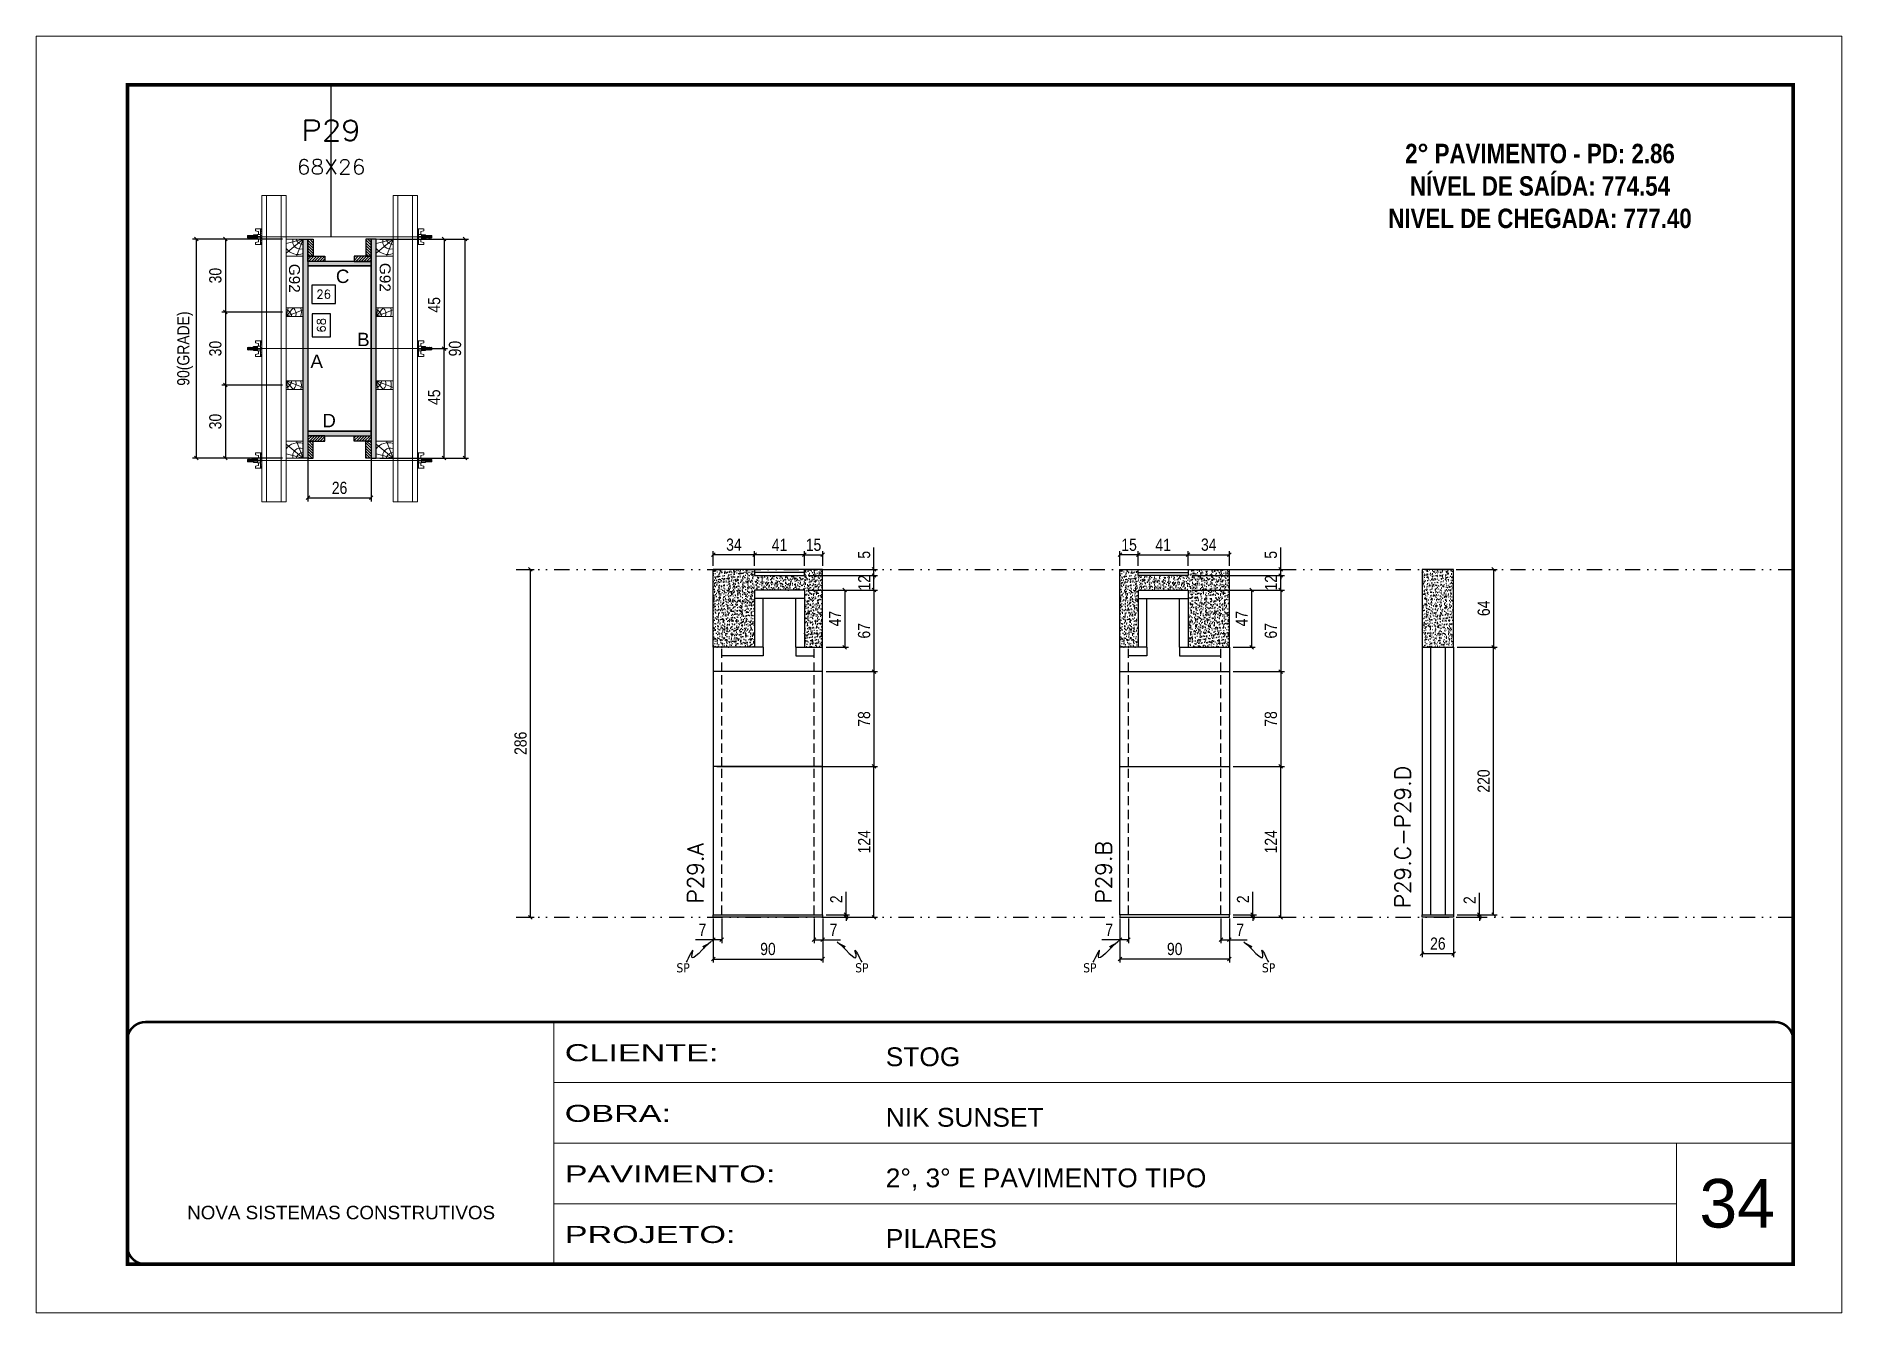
# Model space of a CAD drawing. Extents: x 808 to 7089, y -98 to 17032.
# Drawn here: x 2393 to 3878, y 6794 to 7844 of the extents above; entities that cross this region are included whole.
import ezdxf
from ezdxf.enums import TextEntityAlignment as Align

# ---------------------------------------------------------------- set-up
doc = ezdxf.new("R2010")
doc.units = 0
for name, pattern in [('CONTINUO', [0]), ('DASHED', [0.75, 0.5, -0.25]), ('DIVIDE2', [0.625, 0.25, -0.125, 0, -0.125, 0, -0.125]), ('HIDDEN', [0.375, 0.25, -0.125])]:
    doc.linetypes.add(name, pattern=pattern)
for name, color, linetype, lineweight in [('CARIMBO', 255, 'Continuous', 9), ('Folhas', 255, 'Continuous', 9), ('Hachura', 251, 'Continuous', 9), ('Madeira', 126, 'Continuous', 18), ('Perfil Metálico', 224, 'Continuous', 18), ('SARRAFO DE PRESSAO', 251, 'DASHED', 9), ('Texto Seção', 7, 'Continuous', 15)]:
    doc.layers.add(name, color=color, linetype=linetype, lineweight=lineweight)
for name, color, linetype in [('CHAPA', 1, 'Continuous'), ('COTA', 241, 'Continuous'), ('Cota Seção (2x)', 241, 'Continuous'), ('MEIO_PONT', 93, 'Continuous'), ('NOMENCLATURA', 7, 'Continuous'), ('Nível', 160, 'Continuous'), ('Painéis', 200, 'Continuous'), ('SARR_2.2x7', 40, 'Continuous'), ('SARR_EDITAR', 141, 'Continuous'), ('SARRAFO', 251, 'Continuous'), ('Sarrafo de Pressão', 42, 'HIDDEN'), ('texto', 7, 'Continuous'), ('Texto de Titulo', 7, 'Continuous'), ('Texto Qtd Sarr', 242, 'Continuous'), ('TEXTO_GERAL', 7, 'Continuous')]:
    doc.layers.add(name, color=color, linetype=linetype)
doc.styles.add('ARIAL', font='arial.ttf')
doc.styles.add('COTA TECNICA', font='techl___.ttf', dxfattribs={"height": 10})
doc.styles.add('COTA TECNICA 2X', font='techl___.ttf', dxfattribs={"height": 10})
doc.styles.add('COTA TECNICA-50', font='techl___.ttf', dxfattribs={"height": 10})
doc.styles.add('REGUA-120', font='ROMANS.shx', dxfattribs={"height": 15})
doc.styles.add('ROMANC', font='techb___.ttf', dxfattribs={"height": 2.5})
doc.styles.add('ROMANS', font='romans.shx')
doc.styles.add('SANSSERIF', font='sas_____.pfb')
doc.styles.get("Standard").update_dxf_attribs({"font": 'arial.ttf'})
doc.styles.add('Tecnologia', font='')
doc.styles.get('Tecnologia').set_extended_font_data('Forgotten Futurist')
doc.dimstyles.new('COTA PAINEL-50', dxfattribs={"dimtxt": 10, "dimasz": 3, "dimexe": 3, "dimexo": 3, "dimgap": 3, "dimtad": 1, "dimdec": 1, "dimzin": 12, "dimdsep": 46, "dimtxsty": 'COTA TECNICA-50', "dimblk1": 'OBLIQUE', "dimblk2": 'OBLIQUE', "dimsah": 1, "dimcen": 0.9, "dimclrd": 4, "dimclre": 4, "dimclrt": 240, "dimadec": 1, "dimazin": 3, "dimtfac": 1, "dimtdec": 1, "dimtmove": 0, "dimatfit": 3, "dimfxl": 1, "dimtolj": 1, "dimtzin": 12, "dimarcsym": 0})
doc.dimstyles.new('PAINEL', dxfattribs={"dimtxt": 10, "dimasz": 3, "dimexe": 3, "dimexo": 3, "dimgap": 3, "dimtad": 1, "dimdec": 1, "dimzin": 12, "dimdsep": 46, "dimtxsty": 'COTA TECNICA', "dimblk1": 'OBLIQUE', "dimblk2": 'OBLIQUE', "dimsah": 1, "dimcen": 0.9, "dimclrd": 4, "dimclre": 4, "dimclrt": 240, "dimadec": 1, "dimazin": 3, "dimtfac": 1, "dimtdec": 1, "dimtmove": 0, "dimatfit": 3, "dimfxl": 1, "dimtolj": 1, "dimtzin": 12, "dimarcsym": 0})
doc.dimstyles.new('SECAO PILAR', dxfattribs={"dimtxt": 10, "dimasz": 3, "dimexe": 3, "dimexo": 3, "dimgap": 3, "dimtad": 1, "dimdec": 1, "dimlfac": 0.5, "dimzin": 12, "dimdsep": 46, "dimtxsty": 'COTA TECNICA 2X', "dimblk1": 'OBLIQUE', "dimblk2": 'OBLIQUE', "dimsah": 1, "dimcen": 0.9, "dimclrd": 256, "dimclre": 256, "dimclrt": 256, "dimadec": 1, "dimazin": 3, "dimtfac": 1, "dimtdec": 1, "dimtmove": 0, "dimatfit": 3, "dimfxl": 1, "dimtolj": 1, "dimtzin": 12, "dimarcsym": 0})
doc.dimstyles.new('SECÇÃO 2', dxfattribs={"dimtxt": 7, "dimasz": 6, "dimexe": 0.18, "dimexo": 2, "dimgap": -4, "dimtad": 3, "dimdec": 1, "dimlfac": 0.5, "dimzin": 12, "dimdsep": 46, "dimtxsty": 'ROMANS', "dimblk": 'ARCHTICK', "dimcen": 0.09, "dimse1": 1, "dimse2": 1, "dimsd1": 1, "dimsd2": 1, "dimclrd": 180, "dimclre": 5, "dimclrt": 1, "dimadec": 0, "dimazin": 3, "dimtfac": 1, "dimtdec": 1, "dimtofl": 0, "dimtmove": 0, "dimatfit": 3, "dimldrblk": 'ARCHTICK', "dimfxl": 1, "dimtolj": 1, "dimtzin": 0, "dimarcsym": 0})
doc.dimstyles.get("Standard").update_dxf_attribs({"dimtxt": 0.18, "dimasz": 0.18, "dimexe": 0.18, "dimexo": 0.0625, "dimgap": 0.09, "dimtad": 0, "dimtih": 1, "dimtoh": 1, "dimdec": 4, "dimzin": 0, "dimdsep": 46, "dimtxsty": 'Standard', "dimcen": 0.09, "dimadec": 0, "dimazin": 0, "dimtfac": 1, "dimtdec": 4, "dimtofl": 0, "dimtmove": 0, "dimatfit": 3, "dimfxl": 1, "dimtolj": 1, "dimtzin": 0, "dimarcsym": 0})

msp = doc.modelspace()

# ---------------------------------------------------------------- texts
at = {"layer": 'CARIMBO', "style": 'ARIAL'}
msp.add_text('34', height=40, dxfattribs=at).set_placement((3761.03, 6864.02))
at = {"layer": 'NOMENCLATURA', "color": 2, "insert": (3629.91, 7782.02), "char_height": 16, "attachment_point": 2, "style": 'ROMANC'}
msp.add_mtext_dynamic_manual_height_columns('\\P2° PAVIMENTO - PD: 2.86\\PNÍVEL DE SAÍDA: 774.54\\PNIVEL DE CHEGADA: 777.40', width=328.3607, gutter_width=1, heights=[0], dxfattribs=at)
at = {"layer": 'texto', "color": 0, "char_height": 7.5, "attachment_point": 5}
for insert in [(2925.21, 7077.61), (3072.23, 7077.61), (3259.7, 7077.61), (3406.73, 7077.61)]:
    msp.add_mtext('{\\fTahoma|b0|i0|c0|p34;\\C4;SP}', dxfattribs=dict(at, insert=insert))
at = {"layer": 'Texto Seção', "char_height": 13, "width": 285.3299, "attachment_point": 7, "rotation": 90, "style": 'REGUA-120'}
for s, insert in [('P29.C-P29.D', (3523.46, 7126.7)), ('P29.A', (2941.88, 7130.54)), ('P29.B', (3277.54, 7130.54))]:
    msp.add_mtext(s, dxfattribs=dict(at, insert=insert))
at = {"layer": 'TEXTO_GERAL', "color": 0, "linetype": 'Continuous', "style": 'SANSSERIF'}
for p in [(2605.63, 7656.6), (2680.18, 7657.36)]:
    msp.add_text('G92', height=9, rotation=270, dxfattribs=at).set_placement(p, align=Align.MIDDLE_LEFT)
at = {"layer": 'TEXTO_GERAL', "style": 'ARIAL'}
for s, p in [('C', (2645.23, 7646.35)), ('B', (2662.33, 7594.43)), ('A', (2623.91, 7576.46)), ('D', (2634.11, 7527.7))]:
    msp.add_text(s, height=11, dxfattribs=at).set_placement(p, align=Align.MIDDLE_CENTER)

# ---------------------------------------------------------------- blocks, each defined once
blk = doc.blocks.new('9999999999')
at = {"color": 30, "linetype": 'CONTINUO'}
for p, q in [((98564.6, 34230.2), (98564.6, 34429.4)), ((98564.6, 34379.6), (99584, 34379.6)), ((98564.6, 34329.8), (99488, 34329.8)), ((99584, 34329.8), (99488, 34329.8)), ((99488, 34329.8), (99488, 34230.2)), ((98564.6, 34280), (99488, 34280))]:
    blk.add_line(p, q, dxfattribs=at)
at = {"color": 30, "linetype": 'CONTINUO', "const_width": 2}
blk.add_lwpolyline([(99584, 34230.2), (99584, 34414.4, 0.414214), (99569, 34429.4), (98229, 34429.4, 0.414214), (98214, 34414.4), (98214, 34245.2, 0.414214), (98229, 34230.2), (99584, 34230.2)], format="xyb", dxfattribs=at)
at = {"layer": 'Folhas'}
blk.add_lwpolyline([(98139, 34190.2), (99624, 34190.2), (99624, 35240.2), (98139, 35240.2)], close=True, dxfattribs=at)
at = {"layer": 'Folhas', "color": 30, "const_width": 3}
blk.add_lwpolyline([(98214, 34230.2), (99584, 34230.2), (99584, 35200.2), (98214, 35200.2)], close=True, dxfattribs=at)
at = {"color": 7, "linetype": 'Continuous', "ltscale": 5, "style": 'ARIAL'}
for s, height, p in [('STOG', 15.48, (98837.7, 34393.1)), ('NIK SUNSET', 15.48, (98837.7, 34343.3)), ('2°, 3° E PAVIMENTO TIPO', 15.483, (98837.7, 34293.5)), ('NOVA SISTEMAS CONSTRUTIVOS', 11.059, (98263.2, 34267.2)), ('PILARES', 15.48, (98837.7, 34243.7))]:
    blk.add_text(s, height=height, dxfattribs=at).set_placement(p)
at = {"layer": 'Folhas', "color": 7, "style": 'Tecnologia', "width": 1.5}
for s, p in [('CLIENTE:', (98573.7, 34397.2)), ('OBRA:', (98573.7, 34347.3)), ('PAVIMENTO:', (98573.7, 34297.5)), ('PROJETO:', (98573.7, 34247.7))]:
    blk.add_text(s, height=14, dxfattribs=at).set_placement(p)
blk = doc.blocks.new('titulo1')
at = {"layer": 'Defpoints', "color": 252, "linetype": 'HIDDEN', "ltscale": 2}
blk.add_line((0, 0), (0, 125), dxfattribs=at)
at = {"layer": 'Defpoints', "style": 'ROMANS', "oblique": 15}
blk.add_attdef('FOLHA', text='', height=10, dxfattribs=at).set_placement((0, 15.6), align=Align.MIDDLE_CENTER)
at = {"layer": 'Texto Qtd Sarr', "color": 3, "style": 'ROMANS', "oblique": 15}
for tag, height, p in [('TITULO', 17, (0, 71.4)), ('SEÇÃO', 12, (0, 41.5))]:
    blk.add_attdef(tag, text='', height=height, dxfattribs=at).set_placement(p, align=Align.MIDDLE_CENTER)
blk = doc.blocks.new('*D744')
at = {"layer": 'Cota Seção (2x)', "color": 180, "lineweight": -2, "transparency": 16777216}
for p, q in [((2635.2, 7615.6), (2620.2, 7615.6)), ((2620.2, 7615.6), (2620.2, 7596.6)), ((2635.2, 7596.6), (2635.2, 7615.6)), ((2620.2, 7596.6), (2635.2, 7596.6))]:
    blk.add_line(p, q, dxfattribs=at)
at = {"layer": 'Defpoints', "color": 0, "transparency": 16777216}
for p in [(2616.7, 7654.9), (2616.7, 7518.9), (2639.2, 7518.9)]:
    blk.add_point(p, dxfattribs=at)
at = {"layer": 'Cota Seção (2x)', "color": 1, "transparency": 16777216, "insert": (2627.7, 7606.1), "char_height": 7, "attachment_point": 5, "rotation": 90, "style": 'ROMANS'}
blk.add_mtext('\\A1;68', dxfattribs=at)
blk = doc.blocks.new('_ArchTick')
at = {"color": 0, "linetype": 'ByBlock', "const_width": 0.15}
blk.add_lwpolyline([(-0.5, -0.5), (0.5, 0.5)], dxfattribs=at)
blk = doc.blocks.new('*D745')
at = {"layer": 'Cota Seção (2x)', "color": 180, "lineweight": -2, "transparency": 16777216}
for p, q in [((2639.3, 7639.1), (2620, 7639.1)), ((2620, 7639.1), (2620, 7624.1)), ((2639.3, 7624.1), (2639.3, 7639.1)), ((2620, 7624.1), (2639.3, 7624.1))]:
    blk.add_line(p, q, dxfattribs=at)
at = {"layer": 'Defpoints', "color": 0, "transparency": 16777216}
for p in [(2616.7, 7654.9), (2668.7, 7654.9), (2668.7, 7620.1)]:
    blk.add_point(p, dxfattribs=at)
at = {"layer": 'Cota Seção (2x)', "color": 1, "transparency": 16777216, "insert": (2629.6, 7631.6), "char_height": 7, "attachment_point": 5, "style": 'ROMANS'}
blk.add_mtext('\\A1;26', dxfattribs=at)
blk = doc.blocks.new('_Oblique')
at = {"color": 0, "linetype": 'ByBlock', "lineweight": -2}
blk.add_line((-0.5, -0.5), (0.5, 0.5), dxfattribs=at)
blk = doc.blocks.new('*D1757')
at = {"layer": 'Cota Seção (2x)', "lineweight": -2, "transparency": 16777216}
for p, q in [((2616.7, 7512.3), (2616.7, 7461.2)), ((2668.7, 7512.3), (2668.7, 7461.2)), ((2616.7, 7464.2), (2668.7, 7464.2))]:
    blk.add_line(p, q, dxfattribs=at)
at = {"layer": 'Defpoints', "color": 0, "transparency": 16777216}
for p in [(2616.7, 7515.3), (2668.7, 7515.3), (2668.7, 7464.2)]:
    blk.add_point(p, dxfattribs=at)
at = {"layer": 'Cota Seção (2x)', "lineweight": -2, "transparency": 16777216, "xscale": 3, "yscale": 3, "zscale": 3, "rotation": 180}
blk.add_blockref('_Oblique', (2616.7, 7464.2), dxfattribs=at)
at = {"layer": 'Cota Seção (2x)', "lineweight": -2, "transparency": 16777216, "xscale": 3, "yscale": 3, "zscale": 3}
blk.add_blockref('_Oblique', (2668.7, 7464.2), dxfattribs=at)
at = {"layer": 'Cota Seção (2x)', "transparency": 16777216, "insert": (2642.7, 7472.3), "char_height": 10, "attachment_point": 5, "style": 'COTA TECNICA 2X'}
blk.add_mtext('\\A1;26', dxfattribs=at)
blk = doc.blocks.new('*D746')
at = {"layer": 'Cota Seção (2x)', "lineweight": -2, "transparency": 16777216}
for p, q in [((2595.7, 7676.9), (2521.9, 7676.9)), ((2524.9, 7676.9), (2524.9, 7496.9)), ((2595.7, 7496.9), (2521.9, 7496.9))]:
    blk.add_line(p, q, dxfattribs=at)
at = {"layer": 'Defpoints', "color": 0, "transparency": 16777216}
for p in [(2598.7, 7676.9), (2524.9, 7496.9), (2598.7, 7496.9)]:
    blk.add_point(p, dxfattribs=at)
at = {"layer": 'Cota Seção (2x)', "lineweight": -2, "transparency": 16777216, "xscale": 3, "yscale": 3, "zscale": 3}
for p, rotation in [((2524.9, 7676.9), 90), ((2524.9, 7496.9), 270)]:
    blk.add_blockref('_Oblique', p, dxfattribs=dict(at, rotation=rotation))
at = {"layer": 'Cota Seção (2x)', "transparency": 16777216, "insert": (2515.7, 7586.9), "char_height": 10, "attachment_point": 5, "rotation": 90, "style": 'COTA TECNICA 2X'}
blk.add_mtext('\\A1;90(GRADE)', dxfattribs=at)
blk = doc.blocks.new('*D747')
at = {"layer": 'Cota Seção (2x)', "lineweight": -2, "transparency": 16777216}
for p, q in [((2595.7, 7556.9), (2545.8, 7556.9)), ((2548.8, 7556.9), (2548.8, 7496.9)), ((2595.7, 7496.9), (2545.8, 7496.9))]:
    blk.add_line(p, q, dxfattribs=at)
at = {"layer": 'Defpoints', "color": 0, "transparency": 16777216}
for p in [(2598.7, 7556.9), (2548.8, 7496.9), (2598.7, 7496.9)]:
    blk.add_point(p, dxfattribs=at)
at = {"layer": 'Cota Seção (2x)', "lineweight": -2, "transparency": 16777216, "xscale": 3, "yscale": 3, "zscale": 3}
for p, rotation in [((2548.8, 7556.9), 90), ((2548.8, 7496.9), 270)]:
    blk.add_blockref('_Oblique', p, dxfattribs=dict(at, rotation=rotation))
at = {"layer": 'Cota Seção (2x)', "transparency": 16777216, "insert": (2540.6, 7526.9), "char_height": 10, "attachment_point": 5, "rotation": 90, "style": 'COTA TECNICA 2X'}
blk.add_mtext('\\A1;30', dxfattribs=at)
blk = doc.blocks.new('*D748')
at = {"layer": 'Cota Seção (2x)', "lineweight": -2, "transparency": 16777216}
for p, q in [((2595.7, 7676.9), (2545.8, 7676.9)), ((2548.8, 7676.9), (2548.8, 7616.9)), ((2595.7, 7616.9), (2545.8, 7616.9))]:
    blk.add_line(p, q, dxfattribs=at)
at = {"layer": 'Defpoints', "color": 0, "transparency": 16777216}
for p in [(2598.7, 7676.9), (2548.8, 7616.9), (2598.7, 7616.9)]:
    blk.add_point(p, dxfattribs=at)
at = {"layer": 'Cota Seção (2x)', "lineweight": -2, "transparency": 16777216, "xscale": 3, "yscale": 3, "zscale": 3}
for p, rotation in [((2548.8, 7676.9), 90), ((2548.8, 7616.9), 270)]:
    blk.add_blockref('_Oblique', p, dxfattribs=dict(at, rotation=rotation))
at = {"layer": 'Cota Seção (2x)', "transparency": 16777216, "insert": (2540.6, 7646.9), "char_height": 10, "attachment_point": 5, "rotation": 90, "style": 'COTA TECNICA 2X'}
blk.add_mtext('\\A1;30', dxfattribs=at)
blk = doc.blocks.new('*D749')
at = {"layer": 'Cota Seção (2x)', "lineweight": -2, "transparency": 16777216}
for p, q in [((2595.7, 7616.9), (2545.8, 7616.9)), ((2548.8, 7616.9), (2548.8, 7556.9)), ((2595.7, 7556.9), (2545.8, 7556.9))]:
    blk.add_line(p, q, dxfattribs=at)
at = {"layer": 'Defpoints', "color": 0, "transparency": 16777216}
for p in [(2598.7, 7616.9), (2548.8, 7556.9), (2598.7, 7556.9)]:
    blk.add_point(p, dxfattribs=at)
at = {"layer": 'Cota Seção (2x)', "lineweight": -2, "transparency": 16777216, "xscale": 3, "yscale": 3, "zscale": 3}
for p, rotation in [((2548.8, 7616.9), 90), ((2548.8, 7556.9), 270)]:
    blk.add_blockref('_Oblique', p, dxfattribs=dict(at, rotation=rotation))
at = {"layer": 'Cota Seção (2x)', "transparency": 16777216, "insert": (2540.6, 7586.9), "char_height": 10, "attachment_point": 5, "rotation": 90, "style": 'COTA TECNICA 2X'}
blk.add_mtext('\\A1;30', dxfattribs=at)
blk = doc.blocks.new('*D750')
at = {"layer": 'Cota Seção (2x)', "lineweight": -2, "transparency": 16777216}
for p, q in [((2675.7, 7676.9), (2748.8, 7676.9)), ((2745.8, 7676.9), (2745.8, 7496.9)), ((2675.7, 7496.9), (2748.8, 7496.9))]:
    blk.add_line(p, q, dxfattribs=at)
at = {"layer": 'Defpoints', "color": 0, "transparency": 16777216}
for p in [(2672.7, 7676.9), (2672.7, 7496.9), (2745.8, 7496.9)]:
    blk.add_point(p, dxfattribs=at)
at = {"layer": 'Cota Seção (2x)', "lineweight": -2, "transparency": 16777216, "xscale": 3, "yscale": 3, "zscale": 3}
for p, rotation in [((2745.8, 7676.9), 90), ((2745.8, 7496.9), 270)]:
    blk.add_blockref('_Oblique', p, dxfattribs=dict(at, rotation=rotation))
at = {"layer": 'Cota Seção (2x)', "transparency": 16777216, "insert": (2737.7, 7586.9), "char_height": 10, "attachment_point": 5, "rotation": 90, "style": 'COTA TECNICA 2X'}
blk.add_mtext('\\A1;90', dxfattribs=at)
blk = doc.blocks.new('*D751')
at = {"layer": 'Cota Seção (2x)', "lineweight": -2, "transparency": 16777216}
for p, q in [((2709.7, 7676.9), (2731.6, 7676.9)), ((2728.6, 7676.9), (2728.6, 7586.9)), ((2709.7, 7586.9), (2731.6, 7586.9))]:
    blk.add_line(p, q, dxfattribs=at)
at = {"layer": 'Defpoints', "color": 0, "transparency": 16777216}
for p in [(2706.7, 7676.9), (2706.7, 7586.9), (2728.6, 7586.9)]:
    blk.add_point(p, dxfattribs=at)
at = {"layer": 'Cota Seção (2x)', "lineweight": -2, "transparency": 16777216, "xscale": 3, "yscale": 3, "zscale": 3}
for p, rotation in [((2728.6, 7676.9), 90), ((2728.6, 7586.9), 270)]:
    blk.add_blockref('_Oblique', p, dxfattribs=dict(at, rotation=rotation))
at = {"layer": 'Cota Seção (2x)', "transparency": 16777216, "insert": (2720.5, 7622.9), "char_height": 10, "attachment_point": 5, "rotation": 90, "style": 'COTA TECNICA 2X'}
blk.add_mtext('\\A1;45', dxfattribs=at)
blk = doc.blocks.new('*D752')
at = {"layer": 'Cota Seção (2x)', "lineweight": -2, "transparency": 16777216}
for p, q in [((2709.7, 7586.9), (2731.6, 7586.9)), ((2728.6, 7496.9), (2728.6, 7586.9)), ((2709.7, 7496.9), (2731.6, 7496.9))]:
    blk.add_line(p, q, dxfattribs=at)
at = {"layer": 'Defpoints', "color": 0, "transparency": 16777216}
for p in [(2706.7, 7586.9), (2728.6, 7586.9), (2706.7, 7496.9)]:
    blk.add_point(p, dxfattribs=at)
at = {"layer": 'Cota Seção (2x)', "lineweight": -2, "transparency": 16777216, "xscale": 3, "yscale": 3, "zscale": 3}
for p, rotation in [((2728.6, 7586.9), 90), ((2728.6, 7496.9), 270)]:
    blk.add_blockref('_Oblique', p, dxfattribs=dict(at, rotation=rotation))
at = {"layer": 'Cota Seção (2x)', "transparency": 16777216, "insert": (2720.5, 7546.9), "char_height": 10, "attachment_point": 5, "rotation": 90, "style": 'COTA TECNICA 2X'}
blk.add_mtext('\\A1;45', dxfattribs=at)
blk = doc.blocks.new('C')
at = {"layer": 'Hachura', "color": 0}
for p, q in [((0, 3.22), (0, -3.22)), ((0.45, 3.22), (0, 3.22)), ((0.46, 3.16), (0, 3.16)), ((0.46, 3.05), (0, 3.05)), ((0.46, 2.88), (0, 2.88)), ((0, 2.75), (0, -1.16)), ((0.46, 2.65), (0, 2.65)), ((0.46, 2.23), (0, 2.23)), ((0.46, 1.51), (0, 1.51)), ((0.39, 0.49), (0.17, 0.49)), ((0.45, -3.23), (0.45, 3.22)), ((0.45, 3.22), (2.58, 3.22)), ((1.74, 0.97), (0.45, 0.97)), ((1.45, 0.1), (0.45, 0.1)), ((1.35, 1.94), (1.35, 0.96)), ((2.58, 2.39), (1.47, 2.09)), ((1.74, -0.97), (1.74, 0.97)), ((1.74, 0.97), (1.74, 0.84)), ((1.74, 0.97), (1.74, 0.84)), ((1.74, 0.84), (3.35, 0.84)), ((3.35, 0.45), (1.74, 0.45)), ((2.58, 3.22), (2.58, 2.39)), ((3.32, 0.84), (3.32, -0.84)), ((3.35, 0.84), (3.35, -0.84)), ((3.68, 0.45), (3.35, 0.45)), ((3.84, -0.52), (3.35, 0.45)), ((3.35, 0.06), (3.67, -0.57)), ((3.68, 0.45), (4.16, -0.52)), ((3.72, 0.5), (4.25, -0.57)), ((4.37, -0.55), (3.83, 0.53)), ((4.15, 0.45), (3.93, 0.45)), ((4.42, -0.52), (3.93, 0.45)), ((4.15, 0.45), (4.26, 0.45)), ((4.26, 0.45), (4.74, -0.52)), ((4.3, 0.5), (4.83, -0.57)), ((4.95, -0.55), (4.41, 0.53)), ((4.51, 0.45), (4.84, 0.45)), ((5, -0.52), (4.51, 0.45)), ((4.84, 0.45), (5.32, -0.52)), ((4.88, 0.5), (5.41, -0.57)), ((5.53, -0.55), (4.99, 0.53)), ((5.58, -0.52), (5.09, 0.45)), ((5.42, 0.45), (5.09, 0.45)), ((5.58, -0.52), (5.09, 0.45)), ((5.42, 0.45), (5.74, -0.19)), ((5.46, 0.5), (5.74, -0.07)), ((5.74, 0.19), (5.57, 0.53)), ((5.74, 0.32), (5.68, 0.45)), ((5.68, 0.45), (5.74, 0.45)), ((5.74, 0.45), (5.9, 0.29)), ((5.74, 0.45), (5.74, -0.52)), ((5.9, -0.36), (5.9, 0.29)), ((0.45, 0), (0, 0)), ((0.46, -1.52), (0, -1.52)), ((0.46, -2.23), (0, -2.23)), ((0.46, -2.65), (0, -2.65)), ((0.46, -2.88), (0, -2.88)), ((0.46, -3.05), (0, -3.05)), ((0.46, -3.16), (0, -3.16)), ((0, -3.22), (2.57, -3.22)), ((0.08, -0.48), (0.29, -0.48)), ((0.29, -0.48), (0.4, -0.48)), ((0.45, 0), (0.45, -0.97)), ((0.45, -0.16), (1.45, -0.16)), ((0.45, -0.65), (0.45, -0.32)), ((0.45, -3.23), (0.45, -0.65)), ((0.45, -0.97), (1.74, -0.97)), ((1.35, -1.94), (1.35, -0.97)), ((2.58, -2.39), (1.47, -2.1)), ((3.35, -0.32), (1.74, -0.32)), ((3.35, -0.84), (1.74, -0.84)), ((2.58, -3.23), (2.58, -2.39)), ((3.35, -0.07), (3.58, -0.52)), ((3.35, -0.52), (3.58, -0.52)), ((3.84, -0.52), (4.16, -0.52)), ((4.42, -0.52), (4.74, -0.52)), ((4.63, -0.52), (4.74, -0.52)), ((5, -0.52), (5.32, -0.52)), ((5.58, -0.52), (5.74, -0.52)), ((5.74, -0.52), (5.9, -0.36)), ((5.74, -0.52), (5.74, -0.52))]:
    blk.add_line(p, q, dxfattribs=at)
for centre, radius, start, end in [((1.52, 1.94), 0.161, 104.74356, 180), ((1.44, -0.03), 0.129, 272.69497, 87.30503), ((3.81, 0.39), 0.143, 25.56881, 154.43119), ((4.39, 0.39), 0.143, 25.56881, 154.43119), ((4.97, 0.39), 0.143, 25.56881, 154.43119), ((5.55, 0.39), 0.143, 25.56881, 154.43119), ((0.17, -0.37), 0.174, 221.74404, 317.85924), ((1.52, -1.94), 0.161, 180, 255.25644), ((3.71, -0.4), 0.174, 222.14076, 318.25596), ((4.29, -0.4), 0.174, 222.14076, 318.25596), ((4.87, -0.4), 0.174, 222.14076, 318.25596), ((5.45, -0.4), 0.174, 222.14076, 318.25596), ((5.61, -0.4), 0.174, 317.85924, 318.25596)]:
    blk.add_arc(centre, radius, start, end, dxfattribs=at)
blk = doc.blocks.new('PONTALETE')
at = {"layer": 'Madeira'}
for q in [(2.71, 7), (7, 5.76), (7, 1.74)]:
    blk.add_line((0, 0), q, dxfattribs=at)
blk.add_lwpolyline([(0, 0), (7, 0), (7, 7), (0, 7)], close=True, dxfattribs=at)
for centre, radius, start, end in [((2.04, 0.06), 6.23, 37.28179, 109.09128), ((1.09, 0.9), 3.19, 343.60304, 109.98471), ((-0.21, -0.78), 3.09, 14.63219, 86.0383)]:
    blk.add_arc(centre, radius, start, end, dxfattribs=at)
blk = doc.blocks.new('MEIO PONTALETE')
at = {"layer": 'Madeira'}
for q in [(2.71, 7), (3.5, 2.88), (3.5, 0.87)]:
    blk.add_line((0, 0), q, dxfattribs=at)
blk.add_lwpolyline([(0, 0), (3.5, 0), (3.5, 7), (0, 7)], close=True, dxfattribs=at)
for centre, radius, start, end in [((2.04, 0.06), 6.23, 76.44987, 109.09128), ((1.09, 0.9), 3.19, 40.90626, 109.98471), ((-0.21, -0.78), 3.09, 14.63219, 86.0383)]:
    blk.add_arc(centre, radius, start, end, dxfattribs=at)
blk = doc.blocks.new('*D1758')
at = {"layer": 'COTA', "color": 4, "lineweight": -2, "transparency": 16777216}
for p, q in [((2790.8, 7405.3), (2802.7, 7405.3)), ((2799.7, 7119.3), (2799.7, 7405.3)), ((2790.8, 7119.3), (2802.7, 7119.3))]:
    blk.add_line(p, q, dxfattribs=at)
at = {"layer": 'Defpoints', "color": 0, "transparency": 16777216}
for p in [(2787.8, 7405.3), (2799.7, 7405.3), (2787.8, 7119.3)]:
    blk.add_point(p, dxfattribs=at)
at = {"layer": 'COTA', "color": 4, "lineweight": -2, "transparency": 16777216, "xscale": 3, "yscale": 3, "zscale": 3}
for p, rotation in [((2799.7, 7405.3), 90), ((2799.7, 7119.3), 270)]:
    blk.add_blockref('_Oblique', p, dxfattribs=dict(at, rotation=rotation))
at = {"layer": 'COTA', "color": 240, "transparency": 16777216, "insert": (2791.6, 7262.3), "char_height": 10, "attachment_point": 5, "rotation": 90, "style": 'COTA TECNICA-50'}
blk.add_mtext('\\A1;286', dxfattribs=at)
blk = doc.blocks.new('*D753')
at = {"layer": 'COTA', "color": 4, "lineweight": -2, "transparency": 16777216}
for p, q in [((3284.5, 7118.3), (3284.5, 7081.9)), ((3374.5, 7118.3), (3374.5, 7081.9)), ((3374.5, 7084.9), (3284.5, 7084.9))]:
    blk.add_line(p, q, dxfattribs=at)
at = {"layer": 'Defpoints', "color": 0, "transparency": 16777216}
for p in [(3284.5, 7121.3), (3374.5, 7121.3), (3284.5, 7084.9)]:
    blk.add_point(p, dxfattribs=at)
at = {"layer": 'COTA', "color": 4, "lineweight": -2, "transparency": 16777216, "xscale": 3, "yscale": 3, "zscale": 3, "rotation": 180}
blk.add_blockref('_Oblique', (3284.5, 7084.9), dxfattribs=at)
at = {"layer": 'COTA', "color": 4, "lineweight": -2, "transparency": 16777216, "xscale": 3, "yscale": 3, "zscale": 3}
blk.add_blockref('_Oblique', (3374.5, 7084.9), dxfattribs=at)
at = {"layer": 'COTA', "color": 240, "transparency": 16777216, "insert": (3329.5, 7093.1), "char_height": 10, "attachment_point": 5, "style": 'COTA TECNICA'}
blk.add_mtext('\\A1;90', dxfattribs=at)
blk = doc.blocks.new('*D754')
at = {"layer": 'COTA', "color": 4, "lineweight": -2, "transparency": 16777216}
for p, q in [((3367.5, 7118.3), (3367.5, 7097.8)), ((3374.5, 7116.3), (3374.5, 7097.8)), ((3367.5, 7100.8), (3374.5, 7100.8)), ((3374.5, 7100.8), (3389.2, 7100.8))]:
    blk.add_line(p, q, dxfattribs=at)
at = {"layer": 'Defpoints', "color": 0, "transparency": 16777216}
for p in [(3367.5, 7121.3), (3374.5, 7119.3), (3374.5, 7100.8)]:
    blk.add_point(p, dxfattribs=at)
at = {"layer": 'COTA', "color": 4, "lineweight": -2, "transparency": 16777216, "xscale": 3, "yscale": 3, "zscale": 3, "rotation": 180}
blk.add_blockref('_Oblique', (3367.5, 7100.8), dxfattribs=at)
at = {"layer": 'COTA', "color": 4, "lineweight": -2, "transparency": 16777216, "xscale": 3, "yscale": 3, "zscale": 3}
blk.add_blockref('_Oblique', (3374.5, 7100.8), dxfattribs=at)
at = {"layer": 'COTA', "color": 240, "transparency": 16777216, "insert": (3383.3, 7108.9), "char_height": 10, "attachment_point": 5, "style": 'COTA TECNICA-50'}
blk.add_mtext('\\A1;7', dxfattribs=at)
blk = doc.blocks.new('*D755')
at = {"layer": 'COTA', "color": 4, "lineweight": -2, "transparency": 16777216}
for p, q in [((3284.5, 7116.3), (3284.5, 7097.8)), ((3291.5, 7118.3), (3291.5, 7097.8)), ((3284.5, 7100.8), (3269.7, 7100.8)), ((3291.5, 7100.8), (3284.5, 7100.8))]:
    blk.add_line(p, q, dxfattribs=at)
at = {"layer": 'Defpoints', "color": 0, "transparency": 16777216}
for p in [(3284.5, 7119.3), (3291.5, 7121.3), (3284.5, 7100.8)]:
    blk.add_point(p, dxfattribs=at)
at = {"layer": 'COTA', "color": 4, "lineweight": -2, "transparency": 16777216, "xscale": 3, "yscale": 3, "zscale": 3, "rotation": 180}
blk.add_blockref('_Oblique', (3284.5, 7100.8), dxfattribs=at)
at = {"layer": 'COTA', "color": 4, "lineweight": -2, "transparency": 16777216, "xscale": 3, "yscale": 3, "zscale": 3}
blk.add_blockref('_Oblique', (3291.5, 7100.8), dxfattribs=at)
at = {"layer": 'COTA', "color": 240, "transparency": 16777216, "insert": (3275.6, 7108.9), "char_height": 10, "attachment_point": 5, "style": 'COTA TECNICA-50'}
blk.add_mtext('\\A1;7', dxfattribs=at)
blk = doc.blocks.new('*D756')
at = {"layer": 'COTA', "color": 4, "linetype": 'ByBlock', "lineweight": -2, "transparency": 16777216}
for p, q in [((3377.5, 7243.3), (3419.7, 7243.3)), ((3416.7, 7119.3), (3416.7, 7243.3)), ((3377.5, 7119.3), (3419.7, 7119.3))]:
    blk.add_line(p, q, dxfattribs=at)
at = {"layer": 'Defpoints', "color": 0, "linetype": 'ByBlock', "transparency": 16777216}
for p in [(3374.5, 7243.3), (3416.7, 7243.3), (3374.5, 7119.3)]:
    blk.add_point(p, dxfattribs=at)
at = {"layer": 'COTA', "color": 4, "linetype": 'ByBlock', "lineweight": -2, "transparency": 16777216, "xscale": 3, "yscale": 3, "zscale": 3}
for p, rotation in [((3416.7, 7243.3), 90), ((3416.7, 7119.3), 270)]:
    blk.add_blockref('_Oblique', p, dxfattribs=dict(at, rotation=rotation))
at = {"layer": 'COTA', "color": 240, "linetype": 'ByBlock', "transparency": 16777216, "insert": (3408.6, 7181.3), "char_height": 10, "attachment_point": 5, "rotation": 90, "style": 'COTA TECNICA'}
blk.add_mtext('\\A1;124', dxfattribs=at)
blk = doc.blocks.new('*D757')
at = {"layer": 'COTA', "color": 4, "lineweight": -2, "transparency": 16777216}
for p, q in [((3393.7, 7121.3), (3393.7, 7140.1)), ((3377.5, 7121.3), (3396.7, 7121.3)), ((3377.5, 7119.3), (3396.7, 7119.3)), ((3393.7, 7119.3), (3393.7, 7121.3)), ((3393.7, 7119.3), (3393.7, 7116.3))]:
    blk.add_line(p, q, dxfattribs=at)
at = {"layer": 'Defpoints', "color": 0, "transparency": 16777216}
for p in [(3374.5, 7121.3), (3374.5, 7119.3), (3393.7, 7119.3)]:
    blk.add_point(p, dxfattribs=at)
at = {"layer": 'COTA', "color": 4, "lineweight": -2, "transparency": 16777216, "xscale": 3, "yscale": 3, "zscale": 3}
for p, rotation in [((3393.7, 7121.3), 270), ((3393.7, 7119.3), 90)]:
    blk.add_blockref('_Oblique', p, dxfattribs=dict(at, rotation=rotation))
at = {"layer": 'COTA', "color": 240, "transparency": 16777216, "insert": (3385.7, 7134), "char_height": 10, "attachment_point": 5, "rotation": 90, "style": 'COTA TECNICA-50'}
blk.add_mtext('\\A1;2', dxfattribs=at)
blk = doc.blocks.new('*D758')
at = {"layer": 'COTA', "color": 4, "linetype": 'ByBlock', "lineweight": -2, "transparency": 16777216}
for p, q in [((3377.5, 7243.3), (3419.7, 7243.3)), ((3416.7, 7119.3), (3416.7, 7243.3)), ((3377.5, 7119.3), (3419.7, 7119.3))]:
    blk.add_line(p, q, dxfattribs=at)
at = {"layer": 'Defpoints', "color": 0, "linetype": 'ByBlock', "transparency": 16777216}
for p in [(3374.5, 7243.3), (3416.7, 7243.3), (3374.5, 7119.3)]:
    blk.add_point(p, dxfattribs=at)
at = {"layer": 'COTA', "color": 4, "linetype": 'ByBlock', "lineweight": -2, "transparency": 16777216, "xscale": 3, "yscale": 3, "zscale": 3}
for p, rotation in [((3416.7, 7243.3), 90), ((3416.7, 7119.3), 270)]:
    blk.add_blockref('_Oblique', p, dxfattribs=dict(at, rotation=rotation))
at = {"layer": 'COTA', "color": 240, "linetype": 'ByBlock', "transparency": 16777216, "insert": (3408.6, 7181.3), "char_height": 10, "attachment_point": 5, "rotation": 90, "style": 'COTA TECNICA'}
blk.add_mtext('\\A1;124', dxfattribs=at)
blk = doc.blocks.new('*D759')
at = {"layer": 'COTA', "color": 4, "lineweight": -2, "transparency": 16777216}
for p, q in [((3340.5, 7408.3), (3340.5, 7420.4)), ((3340.5, 7417.4), (3374.5, 7417.4)), ((3374.5, 7408.3), (3374.5, 7420.4))]:
    blk.add_line(p, q, dxfattribs=at)
at = {"layer": 'Defpoints', "color": 0, "transparency": 16777216}
for p in [(3374.5, 7417.4), (3340.5, 7405.3), (3374.5, 7405.3)]:
    blk.add_point(p, dxfattribs=at)
at = {"layer": 'COTA', "color": 4, "lineweight": -2, "transparency": 16777216, "xscale": 3, "yscale": 3, "zscale": 3, "rotation": 180}
blk.add_blockref('_Oblique', (3340.5, 7417.4), dxfattribs=at)
at = {"layer": 'COTA', "color": 4, "lineweight": -2, "transparency": 16777216, "xscale": 3, "yscale": 3, "zscale": 3}
blk.add_blockref('_Oblique', (3374.5, 7417.4), dxfattribs=at)
at = {"layer": 'COTA', "color": 240, "transparency": 16777216, "insert": (3357.5, 7425.6), "char_height": 10, "attachment_point": 5, "style": 'COTA TECNICA-50'}
blk.add_mtext('\\A1;34', dxfattribs=at)
blk = doc.blocks.new('*D760')
at = {"layer": 'COTA', "color": 4, "lineweight": -2, "transparency": 16777216}
for p, q in [((3532.9, 7118.3), (3532.9, 7086.4)), ((3558.9, 7118.3), (3558.9, 7086.4)), ((3532.9, 7089.4), (3558.9, 7089.4))]:
    blk.add_line(p, q, dxfattribs=at)
at = {"layer": 'Defpoints', "color": 0, "transparency": 16777216}
for p in [(3532.9, 7121.3), (3558.9, 7121.3), (3558.9, 7089.4)]:
    blk.add_point(p, dxfattribs=at)
at = {"layer": 'COTA', "color": 4, "lineweight": -2, "transparency": 16777216, "xscale": 3, "yscale": 3, "zscale": 3, "rotation": 180}
blk.add_blockref('_Oblique', (3532.9, 7089.4), dxfattribs=at)
at = {"layer": 'COTA', "color": 4, "lineweight": -2, "transparency": 16777216, "xscale": 3, "yscale": 3, "zscale": 3}
blk.add_blockref('_Oblique', (3558.9, 7089.4), dxfattribs=at)
at = {"layer": 'COTA', "color": 240, "transparency": 16777216, "insert": (3545.9, 7097.5), "char_height": 10, "attachment_point": 5, "style": 'COTA TECNICA'}
blk.add_mtext('\\A1;26', dxfattribs=at)
blk = doc.blocks.new('*D761')
at = {"layer": 'COTA', "color": 4, "lineweight": -2, "transparency": 16777216}
for p, q in [((3561.9, 7341.3), (3594.7, 7341.3)), ((3591.7, 7121.3), (3591.7, 7341.3)), ((3561.9, 7121.3), (3594.7, 7121.3))]:
    blk.add_line(p, q, dxfattribs=at)
at = {"layer": 'Defpoints', "color": 0, "transparency": 16777216}
for p in [(3558.9, 7341.3), (3591.7, 7341.3), (3558.9, 7121.3)]:
    blk.add_point(p, dxfattribs=at)
at = {"layer": 'COTA', "color": 4, "lineweight": -2, "transparency": 16777216, "xscale": 3, "yscale": 3, "zscale": 3}
for p, rotation in [((3591.7, 7341.3), 90), ((3591.7, 7121.3), 270)]:
    blk.add_blockref('_Oblique', p, dxfattribs=dict(at, rotation=rotation))
at = {"layer": 'COTA', "color": 240, "transparency": 16777216, "insert": (3583.6, 7231.3), "char_height": 10, "attachment_point": 5, "rotation": 90, "style": 'COTA TECNICA'}
blk.add_mtext('\\A1;220', dxfattribs=at)
blk = doc.blocks.new('*D762')
at = {"layer": 'COTA', "color": 4, "lineweight": -2, "transparency": 16777216}
for p, q in [((3580.1, 7121.3), (3580.1, 7139.4)), ((3561.9, 7121.3), (3583.1, 7121.3)), ((3561.9, 7119.3), (3583.1, 7119.3)), ((3580.1, 7119.3), (3580.1, 7121.3)), ((3580.1, 7119.3), (3580.1, 7116.3))]:
    blk.add_line(p, q, dxfattribs=at)
at = {"layer": 'Defpoints', "color": 0, "transparency": 16777216}
for p in [(3558.9, 7121.3), (3558.9, 7119.3), (3580.1, 7121.3)]:
    blk.add_point(p, dxfattribs=at)
at = {"layer": 'COTA', "color": 4, "lineweight": -2, "transparency": 16777216, "xscale": 3, "yscale": 3, "zscale": 3}
for p, rotation in [((3580.1, 7121.3), 270), ((3580.1, 7119.3), 90)]:
    blk.add_blockref('_Oblique', p, dxfattribs=dict(at, rotation=rotation))
at = {"layer": 'COTA', "color": 240, "transparency": 16777216, "insert": (3572.1, 7133.3), "char_height": 10, "attachment_point": 5, "rotation": 90, "style": 'COTA TECNICA-50'}
blk.add_mtext('\\A1;2', dxfattribs=at)
blk = doc.blocks.new('*D609')
at = {"layer": 'COTA', "color": 4, "lineweight": -2, "transparency": 16777216}
for p, q in [((3343.5, 7388.3), (3419.7, 7388.3)), ((3416.7, 7388.3), (3416.7, 7321.3)), ((3377.5, 7321.3), (3419.7, 7321.3))]:
    blk.add_line(p, q, dxfattribs=at)
at = {"layer": 'Defpoints', "color": 0, "transparency": 16777216}
for p in [(3340.5, 7388.3), (3374.5, 7321.3), (3416.7, 7321.3)]:
    blk.add_point(p, dxfattribs=at)
at = {"layer": 'COTA', "color": 4, "lineweight": -2, "transparency": 16777216, "xscale": 3, "yscale": 3, "zscale": 3}
for p, rotation in [((3416.7, 7388.3), 90), ((3416.7, 7321.3), 270)]:
    blk.add_blockref('_Oblique', p, dxfattribs=dict(at, rotation=rotation))
at = {"layer": 'COTA', "color": 240, "transparency": 16777216, "insert": (3408.6, 7354.8), "char_height": 10, "attachment_point": 5, "rotation": 90, "style": 'COTA TECNICA'}
blk.add_mtext('\\A1;67', dxfattribs=at)
blk = doc.blocks.new('*D1698')
at = {"layer": 'COTA', "color": 4, "lineweight": -2, "transparency": 16777216}
for p, q in [((3377.5, 7321.3), (3419.7, 7321.3)), ((3416.7, 7321.3), (3416.7, 7243.3)), ((3377.5, 7243.3), (3419.7, 7243.3))]:
    blk.add_line(p, q, dxfattribs=at)
at = {"layer": 'Defpoints', "color": 0, "transparency": 16777216}
for p in [(3374.5, 7321.3), (3374.5, 7243.3), (3416.7, 7243.3)]:
    blk.add_point(p, dxfattribs=at)
at = {"layer": 'COTA', "color": 4, "lineweight": -2, "transparency": 16777216, "xscale": 3, "yscale": 3, "zscale": 3}
for p, rotation in [((3416.7, 7321.3), 90), ((3416.7, 7243.3), 270)]:
    blk.add_blockref('_Oblique', p, dxfattribs=dict(at, rotation=rotation))
at = {"layer": 'COTA', "color": 240, "transparency": 16777216, "insert": (3408.6, 7282.3), "char_height": 10, "attachment_point": 5, "rotation": 90, "style": 'COTA TECNICA'}
blk.add_mtext('\\A1;78', dxfattribs=at)
blk = doc.blocks.new('*D1699')
at = {"layer": 'COTA', "color": 4, "lineweight": -2, "transparency": 16777216}
for p, q in [((3343.5, 7388.3), (3395.7, 7388.3)), ((3392.7, 7388.3), (3392.7, 7341.3)), ((3377.5, 7341.3), (3395.7, 7341.3))]:
    blk.add_line(p, q, dxfattribs=at)
at = {"layer": 'Defpoints', "color": 0, "transparency": 16777216}
for p in [(3340.5, 7388.3), (3374.5, 7341.3), (3392.7, 7341.3)]:
    blk.add_point(p, dxfattribs=at)
at = {"layer": 'COTA', "color": 4, "lineweight": -2, "transparency": 16777216, "xscale": 3, "yscale": 3, "zscale": 3}
for p, rotation in [((3392.7, 7388.3), 90), ((3392.7, 7341.3), 270)]:
    blk.add_blockref('_Oblique', p, dxfattribs=dict(at, rotation=rotation))
at = {"layer": 'COTA', "color": 240, "transparency": 16777216, "insert": (3384.6, 7364.8), "char_height": 10, "attachment_point": 5, "rotation": 90, "style": 'COTA TECNICA'}
blk.add_mtext('\\A1;47', dxfattribs=at)
blk = doc.blocks.new('*D610')
at = {"layer": 'COTA', "color": 4, "lineweight": -2, "transparency": 16777216}
for p, q in [((3284.5, 7408.3), (3284.5, 7420.4)), ((3299.5, 7417.4), (3284.5, 7417.4)), ((3299.5, 7408.3), (3299.5, 7420.4))]:
    blk.add_line(p, q, dxfattribs=at)
at = {"layer": 'Defpoints', "color": 0, "transparency": 16777216}
for p in [(3284.5, 7417.4), (3284.5, 7405.3), (3299.5, 7405.3)]:
    blk.add_point(p, dxfattribs=at)
at = {"layer": 'COTA', "color": 4, "lineweight": -2, "transparency": 16777216, "xscale": 3, "yscale": 3, "zscale": 3, "rotation": 180}
blk.add_blockref('_Oblique', (3284.5, 7417.4), dxfattribs=at)
at = {"layer": 'COTA', "color": 4, "lineweight": -2, "transparency": 16777216, "xscale": 3, "yscale": 3, "zscale": 3}
blk.add_blockref('_Oblique', (3299.5, 7417.4), dxfattribs=at)
at = {"layer": 'COTA', "color": 240, "transparency": 16777216, "insert": (3292, 7425.5), "char_height": 10, "attachment_point": 5, "style": 'COTA TECNICA'}
blk.add_mtext('\\A1;15', dxfattribs=at)
blk = doc.blocks.new('*D1700')
at = {"layer": 'COTA', "color": 4, "lineweight": -2, "transparency": 16777216}
for p, q in [((3343.5, 7400.3), (3419.7, 7400.3)), ((3416.7, 7388.3), (3416.7, 7400.3)), ((3343.5, 7388.3), (3419.7, 7388.3))]:
    blk.add_line(p, q, dxfattribs=at)
at = {"layer": 'Defpoints', "color": 0, "transparency": 16777216}
for p in [(3340.5, 7400.3), (3416.7, 7400.3), (3340.5, 7388.3)]:
    blk.add_point(p, dxfattribs=at)
at = {"layer": 'COTA', "color": 4, "lineweight": -2, "transparency": 16777216, "xscale": 3, "yscale": 3, "zscale": 3}
for p, rotation in [((3416.7, 7400.3), 90), ((3416.7, 7388.3), 270)]:
    blk.add_blockref('_Oblique', p, dxfattribs=dict(at, rotation=rotation))
at = {"layer": 'COTA', "color": 240, "transparency": 16777216, "insert": (3408.7, 7394.3), "char_height": 10, "attachment_point": 5, "rotation": 90, "style": 'COTA TECNICA'}
blk.add_mtext('\\A1;12', dxfattribs=at)
blk = doc.blocks.new('*D1701')
at = {"layer": 'COTA', "color": 4, "lineweight": -2, "transparency": 16777216}
for p, q in [((3416.7, 7405.3), (3416.7, 7423.4)), ((3343.5, 7405.3), (3419.7, 7405.3)), ((3343.5, 7400.3), (3419.7, 7400.3)), ((3416.7, 7400.3), (3416.7, 7405.3)), ((3416.7, 7400.3), (3416.7, 7397.3))]:
    blk.add_line(p, q, dxfattribs=at)
at = {"layer": 'Defpoints', "color": 0, "transparency": 16777216}
for p in [(3340.5, 7405.3), (3340.5, 7400.3), (3416.7, 7405.3)]:
    blk.add_point(p, dxfattribs=at)
at = {"layer": 'COTA', "color": 4, "lineweight": -2, "transparency": 16777216, "xscale": 3, "yscale": 3, "zscale": 3}
for p, rotation in [((3416.7, 7405.3), 270), ((3416.7, 7400.3), 90)]:
    blk.add_blockref('_Oblique', p, dxfattribs=dict(at, rotation=rotation))
at = {"layer": 'COTA', "color": 240, "transparency": 16777216, "insert": (3408.6, 7417.3), "char_height": 10, "attachment_point": 5, "rotation": 90, "style": 'COTA TECNICA'}
blk.add_mtext('\\A1;5', dxfattribs=at)
blk = doc.blocks.new('*D1702')
at = {"layer": 'COTA', "color": 4, "lineweight": -2, "transparency": 16777216}
for p, q in [((3299.5, 7408.3), (3299.5, 7420.4)), ((3299.5, 7417.4), (3340.5, 7417.4)), ((3340.5, 7408.3), (3340.5, 7420.4))]:
    blk.add_line(p, q, dxfattribs=at)
at = {"layer": 'Defpoints', "color": 0, "transparency": 16777216}
for p in [(3340.5, 7417.4), (3299.5, 7405.3), (3340.5, 7405.3)]:
    blk.add_point(p, dxfattribs=at)
at = {"layer": 'COTA', "color": 4, "lineweight": -2, "transparency": 16777216, "xscale": 3, "yscale": 3, "zscale": 3, "rotation": 180}
blk.add_blockref('_Oblique', (3299.5, 7417.4), dxfattribs=at)
at = {"layer": 'COTA', "color": 4, "lineweight": -2, "transparency": 16777216, "xscale": 3, "yscale": 3, "zscale": 3}
blk.add_blockref('_Oblique', (3340.5, 7417.4), dxfattribs=at)
at = {"layer": 'COTA', "color": 240, "transparency": 16777216, "insert": (3320, 7425.5), "char_height": 10, "attachment_point": 5, "style": 'COTA TECNICA'}
blk.add_mtext('\\A1;41', dxfattribs=at)
blk = doc.blocks.new('*D1703')
at = {"layer": 'COTA', "color": 4, "linetype": 'ByBlock', "lineweight": -2, "transparency": 16777216}
for p, q in [((3561.9, 7405.3), (3594.8, 7405.3)), ((3591.8, 7405.3), (3591.8, 7341.3)), ((3561.9, 7341.3), (3594.8, 7341.3))]:
    blk.add_line(p, q, dxfattribs=at)
at = {"layer": 'Defpoints', "color": 0, "linetype": 'ByBlock', "transparency": 16777216}
for p in [(3558.9, 7405.3), (3558.9, 7341.3), (3591.8, 7341.3)]:
    blk.add_point(p, dxfattribs=at)
at = {"layer": 'COTA', "color": 4, "linetype": 'ByBlock', "lineweight": -2, "transparency": 16777216, "xscale": 3, "yscale": 3, "zscale": 3}
for p, rotation in [((3591.8, 7405.3), 90), ((3591.8, 7341.3), 270)]:
    blk.add_blockref('_Oblique', p, dxfattribs=dict(at, rotation=rotation))
at = {"layer": 'COTA', "color": 240, "linetype": 'ByBlock', "transparency": 16777216, "insert": (3583.7, 7373.3), "char_height": 10, "attachment_point": 5, "rotation": 90, "style": 'COTA TECNICA'}
blk.add_mtext('\\A1;64', dxfattribs=at)
blk = doc.blocks.new('*D611')
at = {"layer": 'COTA', "color": 4, "lineweight": -2, "transparency": 16777216}
for p, q in [((2950, 7118.3), (2950, 7081.9)), ((3040, 7118.3), (3040, 7081.9)), ((2950, 7084.9), (3040, 7084.9))]:
    blk.add_line(p, q, dxfattribs=at)
at = {"layer": 'Defpoints', "color": 0, "transparency": 16777216}
for p in [(2950, 7121.3), (3040, 7121.3), (3040, 7084.9)]:
    blk.add_point(p, dxfattribs=at)
at = {"layer": 'COTA', "color": 4, "lineweight": -2, "transparency": 16777216, "xscale": 3, "yscale": 3, "zscale": 3, "rotation": 180}
blk.add_blockref('_Oblique', (2950, 7084.9), dxfattribs=at)
at = {"layer": 'COTA', "color": 4, "lineweight": -2, "transparency": 16777216, "xscale": 3, "yscale": 3, "zscale": 3}
blk.add_blockref('_Oblique', (3040, 7084.9), dxfattribs=at)
at = {"layer": 'COTA', "color": 240, "transparency": 16777216, "insert": (2995, 7093.1), "char_height": 10, "attachment_point": 5, "style": 'COTA TECNICA'}
blk.add_mtext('\\A1;90', dxfattribs=at)
blk = doc.blocks.new('*D612')
at = {"layer": 'COTA', "color": 4, "lineweight": -2, "transparency": 16777216}
for p, q in [((3033, 7118.3), (3033, 7097.8)), ((3040, 7116.3), (3040, 7097.8)), ((3033, 7100.8), (3040, 7100.8)), ((3040, 7100.8), (3054.7, 7100.8))]:
    blk.add_line(p, q, dxfattribs=at)
at = {"layer": 'Defpoints', "color": 0, "transparency": 16777216}
for p in [(3033, 7121.3), (3040, 7119.3), (3040, 7100.8)]:
    blk.add_point(p, dxfattribs=at)
at = {"layer": 'COTA', "color": 4, "lineweight": -2, "transparency": 16777216, "xscale": 3, "yscale": 3, "zscale": 3, "rotation": 180}
blk.add_blockref('_Oblique', (3033, 7100.8), dxfattribs=at)
at = {"layer": 'COTA', "color": 4, "lineweight": -2, "transparency": 16777216, "xscale": 3, "yscale": 3, "zscale": 3}
blk.add_blockref('_Oblique', (3040, 7100.8), dxfattribs=at)
at = {"layer": 'COTA', "color": 240, "transparency": 16777216, "insert": (3048.9, 7108.9), "char_height": 10, "attachment_point": 5, "style": 'COTA TECNICA-50'}
blk.add_mtext('\\A1;7', dxfattribs=at)
blk = doc.blocks.new('*D613')
at = {"layer": 'COTA', "color": 4, "lineweight": -2, "transparency": 16777216}
for p, q in [((2950, 7116.3), (2950, 7097.8)), ((2957, 7118.3), (2957, 7097.8)), ((2950, 7100.8), (2935.3, 7100.8)), ((2957, 7100.8), (2950, 7100.8))]:
    blk.add_line(p, q, dxfattribs=at)
at = {"layer": 'Defpoints', "color": 0, "transparency": 16777216}
for p in [(2950, 7119.3), (2957, 7121.3), (2950, 7100.8)]:
    blk.add_point(p, dxfattribs=at)
at = {"layer": 'COTA', "color": 4, "lineweight": -2, "transparency": 16777216, "xscale": 3, "yscale": 3, "zscale": 3, "rotation": 180}
blk.add_blockref('_Oblique', (2950, 7100.8), dxfattribs=at)
at = {"layer": 'COTA', "color": 4, "lineweight": -2, "transparency": 16777216, "xscale": 3, "yscale": 3, "zscale": 3}
blk.add_blockref('_Oblique', (2957, 7100.8), dxfattribs=at)
at = {"layer": 'COTA', "color": 240, "transparency": 16777216, "insert": (2941.1, 7108.9), "char_height": 10, "attachment_point": 5, "style": 'COTA TECNICA-50'}
blk.add_mtext('\\A1;7', dxfattribs=at)
blk = doc.blocks.new('*D614')
at = {"layer": 'COTA', "color": 4, "linetype": 'ByBlock', "lineweight": -2, "transparency": 16777216}
for p, q in [((3043, 7243.3), (3085.2, 7243.3)), ((3082.2, 7119.3), (3082.2, 7243.3)), ((3043, 7119.3), (3085.2, 7119.3))]:
    blk.add_line(p, q, dxfattribs=at)
at = {"layer": 'Defpoints', "color": 0, "linetype": 'ByBlock', "transparency": 16777216}
for p in [(3040, 7243.3), (3082.2, 7243.3), (3040, 7119.3)]:
    blk.add_point(p, dxfattribs=at)
at = {"layer": 'COTA', "color": 4, "linetype": 'ByBlock', "lineweight": -2, "transparency": 16777216, "xscale": 3, "yscale": 3, "zscale": 3}
for p, rotation in [((3082.2, 7243.3), 90), ((3082.2, 7119.3), 270)]:
    blk.add_blockref('_Oblique', p, dxfattribs=dict(at, rotation=rotation))
at = {"layer": 'COTA', "color": 240, "linetype": 'ByBlock', "transparency": 16777216, "insert": (3074.1, 7181.3), "char_height": 10, "attachment_point": 5, "rotation": 90, "style": 'COTA TECNICA'}
blk.add_mtext('\\A1;124', dxfattribs=at)
blk = doc.blocks.new('*D615')
at = {"layer": 'COTA', "color": 4, "lineweight": -2, "transparency": 16777216}
for p, q in [((3059.2, 7121.3), (3059.2, 7140.1)), ((3043, 7121.3), (3062.2, 7121.3)), ((3043, 7119.3), (3062.2, 7119.3)), ((3059.2, 7119.3), (3059.2, 7121.3)), ((3059.2, 7119.3), (3059.2, 7116.3))]:
    blk.add_line(p, q, dxfattribs=at)
at = {"layer": 'Defpoints', "color": 0, "transparency": 16777216}
for p in [(3040, 7121.3), (3040, 7119.3), (3059.2, 7119.3)]:
    blk.add_point(p, dxfattribs=at)
at = {"layer": 'COTA', "color": 4, "lineweight": -2, "transparency": 16777216, "xscale": 3, "yscale": 3, "zscale": 3}
for p, rotation in [((3059.2, 7121.3), 270), ((3059.2, 7119.3), 90)]:
    blk.add_blockref('_Oblique', p, dxfattribs=dict(at, rotation=rotation))
at = {"layer": 'COTA', "color": 240, "transparency": 16777216, "insert": (3051.2, 7134), "char_height": 10, "attachment_point": 5, "rotation": 90, "style": 'COTA TECNICA-50'}
blk.add_mtext('\\A1;2', dxfattribs=at)
blk = doc.blocks.new('*D616')
at = {"layer": 'COTA', "color": 4, "linetype": 'ByBlock', "lineweight": -2, "transparency": 16777216}
for p, q in [((3043, 7243.3), (3085.2, 7243.3)), ((3082.2, 7119.3), (3082.2, 7243.3)), ((3043, 7119.3), (3085.2, 7119.3))]:
    blk.add_line(p, q, dxfattribs=at)
at = {"layer": 'Defpoints', "color": 0, "linetype": 'ByBlock', "transparency": 16777216}
for p in [(3040, 7243.3), (3082.2, 7243.3), (3040, 7119.3)]:
    blk.add_point(p, dxfattribs=at)
at = {"layer": 'COTA', "color": 4, "linetype": 'ByBlock', "lineweight": -2, "transparency": 16777216, "xscale": 3, "yscale": 3, "zscale": 3}
for p, rotation in [((3082.2, 7243.3), 90), ((3082.2, 7119.3), 270)]:
    blk.add_blockref('_Oblique', p, dxfattribs=dict(at, rotation=rotation))
at = {"layer": 'COTA', "color": 240, "linetype": 'ByBlock', "transparency": 16777216, "insert": (3074.1, 7181.3), "char_height": 10, "attachment_point": 5, "rotation": 90, "style": 'COTA TECNICA'}
blk.add_mtext('\\A1;124', dxfattribs=at)
blk = doc.blocks.new('*D617')
at = {"layer": 'COTA', "color": 4, "lineweight": -2, "transparency": 16777216}
for p, q in [((2950, 7408.3), (2950, 7420.4)), ((2984, 7417.4), (2950, 7417.4)), ((2984, 7408.3), (2984, 7420.4))]:
    blk.add_line(p, q, dxfattribs=at)
at = {"layer": 'Defpoints', "color": 0, "transparency": 16777216}
for p in [(2950, 7417.4), (2950, 7405.3), (2984, 7405.3)]:
    blk.add_point(p, dxfattribs=at)
at = {"layer": 'COTA', "color": 4, "lineweight": -2, "transparency": 16777216, "xscale": 3, "yscale": 3, "zscale": 3, "rotation": 180}
blk.add_blockref('_Oblique', (2950, 7417.4), dxfattribs=at)
at = {"layer": 'COTA', "color": 4, "lineweight": -2, "transparency": 16777216, "xscale": 3, "yscale": 3, "zscale": 3}
blk.add_blockref('_Oblique', (2984, 7417.4), dxfattribs=at)
at = {"layer": 'COTA', "color": 240, "transparency": 16777216, "insert": (2967, 7425.6), "char_height": 10, "attachment_point": 5, "style": 'COTA TECNICA-50'}
blk.add_mtext('\\A1;34', dxfattribs=at)
blk = doc.blocks.new('*D618')
at = {"layer": 'COTA', "color": 4, "lineweight": -2, "transparency": 16777216}
for p, q in [((3028, 7388.3), (3085.2, 7388.3)), ((3082.2, 7388.3), (3082.2, 7321.3)), ((3043, 7321.3), (3085.2, 7321.3))]:
    blk.add_line(p, q, dxfattribs=at)
at = {"layer": 'Defpoints', "color": 0, "transparency": 16777216}
for p in [(3025, 7388.3), (3040, 7321.3), (3082.2, 7321.3)]:
    blk.add_point(p, dxfattribs=at)
at = {"layer": 'COTA', "color": 4, "lineweight": -2, "transparency": 16777216, "xscale": 3, "yscale": 3, "zscale": 3}
for p, rotation in [((3082.2, 7388.3), 90), ((3082.2, 7321.3), 270)]:
    blk.add_blockref('_Oblique', p, dxfattribs=dict(at, rotation=rotation))
at = {"layer": 'COTA', "color": 240, "transparency": 16777216, "insert": (3074.1, 7354.8), "char_height": 10, "attachment_point": 5, "rotation": 90, "style": 'COTA TECNICA'}
blk.add_mtext('\\A1;67', dxfattribs=at)
blk = doc.blocks.new('*D1704')
at = {"layer": 'COTA', "color": 4, "lineweight": -2, "transparency": 16777216}
for p, q in [((3043, 7321.3), (3085.2, 7321.3)), ((3082.2, 7321.3), (3082.2, 7243.3)), ((2953, 7243.3), (3085.2, 7243.3))]:
    blk.add_line(p, q, dxfattribs=at)
at = {"layer": 'Defpoints', "color": 0, "transparency": 16777216}
for p in [(3040, 7321.3), (2950, 7243.3), (3082.2, 7243.3)]:
    blk.add_point(p, dxfattribs=at)
at = {"layer": 'COTA', "color": 4, "lineweight": -2, "transparency": 16777216, "xscale": 3, "yscale": 3, "zscale": 3}
for p, rotation in [((3082.2, 7321.3), 90), ((3082.2, 7243.3), 270)]:
    blk.add_blockref('_Oblique', p, dxfattribs=dict(at, rotation=rotation))
at = {"layer": 'COTA', "color": 240, "transparency": 16777216, "insert": (3074.1, 7282.3), "char_height": 10, "attachment_point": 5, "rotation": 90, "style": 'COTA TECNICA'}
blk.add_mtext('\\A1;78', dxfattribs=at)
blk = doc.blocks.new('*D1705')
at = {"layer": 'COTA', "color": 4, "lineweight": -2, "transparency": 16777216}
for p, q in [((3028, 7388.3), (3061.2, 7388.3)), ((3058.2, 7388.3), (3058.2, 7341.3)), ((3043, 7341.3), (3061.2, 7341.3))]:
    blk.add_line(p, q, dxfattribs=at)
at = {"layer": 'Defpoints', "color": 0, "transparency": 16777216}
for p in [(3025, 7388.3), (3040, 7341.3), (3058.2, 7341.3)]:
    blk.add_point(p, dxfattribs=at)
at = {"layer": 'COTA', "color": 4, "lineweight": -2, "transparency": 16777216, "xscale": 3, "yscale": 3, "zscale": 3}
for p, rotation in [((3058.2, 7388.3), 90), ((3058.2, 7341.3), 270)]:
    blk.add_blockref('_Oblique', p, dxfattribs=dict(at, rotation=rotation))
at = {"layer": 'COTA', "color": 240, "transparency": 16777216, "insert": (3050.1, 7364.8), "char_height": 10, "attachment_point": 5, "rotation": 90, "style": 'COTA TECNICA'}
blk.add_mtext('\\A1;47', dxfattribs=at)
blk = doc.blocks.new('*D619')
at = {"layer": 'COTA', "color": 4, "lineweight": -2, "transparency": 16777216}
for p, q in [((3025, 7408.3), (3025, 7420.4)), ((3025, 7417.4), (3040, 7417.4)), ((3040, 7408.3), (3040, 7420.4))]:
    blk.add_line(p, q, dxfattribs=at)
at = {"layer": 'Defpoints', "color": 0, "transparency": 16777216}
for p in [(3040, 7417.4), (3025, 7405.3), (3040, 7405.3)]:
    blk.add_point(p, dxfattribs=at)
at = {"layer": 'COTA', "color": 4, "lineweight": -2, "transparency": 16777216, "xscale": 3, "yscale": 3, "zscale": 3, "rotation": 180}
blk.add_blockref('_Oblique', (3025, 7417.4), dxfattribs=at)
at = {"layer": 'COTA', "color": 4, "lineweight": -2, "transparency": 16777216, "xscale": 3, "yscale": 3, "zscale": 3}
blk.add_blockref('_Oblique', (3040, 7417.4), dxfattribs=at)
at = {"layer": 'COTA', "color": 240, "transparency": 16777216, "insert": (3032.5, 7425.5), "char_height": 10, "attachment_point": 5, "style": 'COTA TECNICA'}
blk.add_mtext('\\A1;15', dxfattribs=at)
blk = doc.blocks.new('*D1706')
at = {"layer": 'COTA', "color": 4, "lineweight": -2, "transparency": 16777216}
for p, q in [((3028, 7400.3), (3085.2, 7400.3)), ((3082.2, 7388.3), (3082.2, 7400.3)), ((3028, 7388.3), (3085.2, 7388.3))]:
    blk.add_line(p, q, dxfattribs=at)
at = {"layer": 'Defpoints', "color": 0, "transparency": 16777216}
for p in [(3025, 7400.3), (3082.2, 7400.3), (3025, 7388.3)]:
    blk.add_point(p, dxfattribs=at)
at = {"layer": 'COTA', "color": 4, "lineweight": -2, "transparency": 16777216, "xscale": 3, "yscale": 3, "zscale": 3}
for p, rotation in [((3082.2, 7400.3), 90), ((3082.2, 7388.3), 270)]:
    blk.add_blockref('_Oblique', p, dxfattribs=dict(at, rotation=rotation))
at = {"layer": 'COTA', "color": 240, "transparency": 16777216, "insert": (3074.2, 7394.3), "char_height": 10, "attachment_point": 5, "rotation": 90, "style": 'COTA TECNICA'}
blk.add_mtext('\\A1;12', dxfattribs=at)
blk = doc.blocks.new('*D1707')
at = {"layer": 'COTA', "color": 4, "lineweight": -2, "transparency": 16777216}
for p, q in [((3082.2, 7405.3), (3082.2, 7423.4)), ((3028, 7400.3), (3085.2, 7400.3)), ((3043, 7405.3), (3085.2, 7405.3)), ((3082.2, 7400.3), (3082.2, 7405.3)), ((3082.2, 7400.3), (3082.2, 7397.3))]:
    blk.add_line(p, q, dxfattribs=at)
at = {"layer": 'Defpoints', "color": 0, "transparency": 16777216}
for p in [(3025, 7400.3), (3040, 7405.3), (3082.2, 7405.3)]:
    blk.add_point(p, dxfattribs=at)
at = {"layer": 'COTA', "color": 4, "lineweight": -2, "transparency": 16777216, "xscale": 3, "yscale": 3, "zscale": 3}
for p, rotation in [((3082.2, 7405.3), 270), ((3082.2, 7400.3), 90)]:
    blk.add_blockref('_Oblique', p, dxfattribs=dict(at, rotation=rotation))
at = {"layer": 'COTA', "color": 240, "transparency": 16777216, "insert": (3074.1, 7417.3), "char_height": 10, "attachment_point": 5, "rotation": 90, "style": 'COTA TECNICA'}
blk.add_mtext('\\A1;5', dxfattribs=at)
blk = doc.blocks.new('*D1708')
at = {"layer": 'COTA', "color": 4, "lineweight": -2, "transparency": 16777216}
for p, q in [((2984, 7408.3), (2984, 7420.4)), ((3025, 7417.4), (2984, 7417.4)), ((3025, 7408.3), (3025, 7420.4))]:
    blk.add_line(p, q, dxfattribs=at)
at = {"layer": 'Defpoints', "color": 0, "transparency": 16777216}
for p in [(2984, 7417.4), (2984, 7405.3), (3025, 7405.3)]:
    blk.add_point(p, dxfattribs=at)
at = {"layer": 'COTA', "color": 4, "lineweight": -2, "transparency": 16777216, "xscale": 3, "yscale": 3, "zscale": 3, "rotation": 180}
blk.add_blockref('_Oblique', (2984, 7417.4), dxfattribs=at)
at = {"layer": 'COTA', "color": 4, "lineweight": -2, "transparency": 16777216, "xscale": 3, "yscale": 3, "zscale": 3}
blk.add_blockref('_Oblique', (3025, 7417.4), dxfattribs=at)
at = {"layer": 'COTA', "color": 240, "transparency": 16777216, "insert": (3004.5, 7425.5), "char_height": 10, "attachment_point": 5, "style": 'COTA TECNICA'}
blk.add_mtext('\\A1;41', dxfattribs=at)

# ---------------------------------------------------------------- dimensions: what is measured, and where the dimension line sits
at = {"layer": 'COTA'}
for base, p1, p2, angle, dimstyle, picture, middle in [((2949.99, 7417.38), (2983.99, 7405.29), (2949.99, 7405.29), 180, 'COTA PAINEL-50', '*D617', (2966.99, 7425.6)), ((2983.99, 7417.38), (3024.99, 7405.29), (2983.99, 7405.29), 180, 'PAINEL', '*D1708', (3004.49, 7425.46)), ((3082.22, 7405.29), (3024.99, 7400.29), (3039.99, 7405.29), 90, 'PAINEL', '*D1707', (3074.11, 7417.34)), ((3416.71, 7405.29), (3340.48, 7400.29), (3340.48, 7405.29), 90, 'PAINEL', '*D1701', (3408.6, 7417.34)), ((2799.69, 7405.29), (2787.84, 7119.29), (2787.84, 7405.29), 90, 'COTA PAINEL-50', '*D1758', (2791.56, 7262.29)), ((3082.22, 7321.29), (3024.99, 7388.29), (3039.99, 7321.29), 90, 'PAINEL', '*D618', (3074.11, 7354.79)), ((3058.16, 7341.29), (3024.99, 7388.29), (3039.99, 7341.29), 90, 'PAINEL', '*D1705', (3050.09, 7364.79)), ((3416.71, 7321.29), (3340.48, 7388.29), (3374.48, 7321.29), 90, 'PAINEL', '*D609', (3408.61, 7354.79)), ((3392.66, 7341.29), (3340.48, 7388.29), (3374.48, 7341.29), 90, 'PAINEL', '*D1699', (3384.58, 7364.79)), ((3082.22, 7243.29), (3039.99, 7321.29), (2949.99, 7243.29), 90, 'PAINEL', '*D1704', (3074.12, 7282.29)), ((3416.71, 7243.29), (3374.48, 7321.29), (3374.48, 7243.29), 90, 'PAINEL', '*D1698', (3408.61, 7282.29)), ((2949.99, 7100.78), (2956.99, 7121.29), (2949.99, 7119.29), 180, 'COTA PAINEL-50', '*D613', (2941.12, 7108.85)), ((3284.48, 7100.78), (3291.48, 7121.29), (3284.48, 7119.29), 180, 'COTA PAINEL-50', '*D755', (3275.61, 7108.85))]:
    dim = msp.add_linear_dim(base=base, p1=p1, p2=p2, angle=angle, dimstyle=dimstyle, dxfattribs=at)
    dim.commit()
    dim.dimension.update_dxf_attribs({"geometry": picture, "text_midpoint": middle})
for base, p1, p2, angle, dimstyle, picture, middle in [((3039.99, 7417.38), (3024.99, 7405.29), (3039.99, 7405.29), 180, 'PAINEL', '*D619', (3032.49, 7417.38)), ((3082.22, 7400.29), (3024.99, 7388.29), (3024.99, 7400.29), 90, 'PAINEL', '*D1706', (3082.22, 7394.29)), ((3416.71, 7400.29), (3340.48, 7388.29), (3340.48, 7400.29), 90, 'PAINEL', '*D1700', (3416.71, 7394.29)), ((3059.24, 7119.29), (3039.99, 7121.29), (3039.99, 7119.29), 90, 'COTA PAINEL-50', '*D615', (3059.24, 7134.04)), ((3393.74, 7119.29), (3374.48, 7121.29), (3374.48, 7119.29), 90, 'COTA PAINEL-50', '*D757', (3393.74, 7134.04)), ((3580.11, 7121.29), (3558.91, 7119.29), (3558.91, 7121.29), 90, 'COTA PAINEL-50', '*D762', (3580.11, 7133.35))]:
    dim = msp.add_linear_dim(base=base, p1=p1, p2=p2, angle=angle, dimstyle=dimstyle, dxfattribs=at)
    dim.commit()
    dim.dimension.update_dxf_attribs({"geometry": picture, "text_midpoint": middle, "dimtype": 160})
dim = msp.add_linear_dim(base=(3284.48, 7417.38), p1=(3299.48, 7405.29), p2=(3284.48, 7405.29), dimstyle='PAINEL', dxfattribs=at)
dim.commit()
dim.dimension.update_dxf_attribs({"geometry": '*D610', "text_midpoint": (3291.98, 7417.38), "dimtype": 160})
for base, p1, p2, dimstyle, picture, middle in [((3340.48, 7417.38), (3299.48, 7405.29), (3340.48, 7405.29), 'PAINEL', '*D1702', (3319.98, 7425.46)), ((3374.48, 7417.38), (3340.48, 7405.29), (3374.48, 7405.29), 'COTA PAINEL-50', '*D759', (3357.48, 7425.6)), ((3039.99, 7100.78), (3032.99, 7121.29), (3039.99, 7119.29), 'COTA PAINEL-50', '*D612', (3048.85, 7108.85)), ((3374.48, 7100.78), (3367.48, 7121.29), (3374.48, 7119.29), 'COTA PAINEL-50', '*D754', (3383.34, 7108.85))]:
    dim = msp.add_linear_dim(base=base, p1=p1, p2=p2, dimstyle=dimstyle, dxfattribs=at)
    dim.commit()
    dim.dimension.update_dxf_attribs({"geometry": picture, "text_midpoint": middle})
at = {"layer": 'COTA', "linetype": 'ByBlock'}
dim = msp.add_linear_dim(base=(3591.77, 7341.29), p1=(3558.91, 7405.31), p2=(3558.91, 7341.29), angle=90, dimstyle='PAINEL', dxfattribs=at)
dim.commit()
dim.dimension.update_dxf_attribs({"geometry": '*D1703', "text_midpoint": (3583.67, 7373.3)})
at = {"layer": 'COTA'}
for base, p1, p2, angle, picture, middle in [((3591.73, 7341.29), (3558.91, 7121.29), (3558.91, 7341.29), 90, '*D761', (3583.63, 7231.29)), ((3284.48, 7084.93), (3374.48, 7121.29), (3284.48, 7121.29), 180, '*D753', (3329.48, 7093.06))]:
    dim = msp.add_linear_dim(base=base, p1=p1, p2=p2, angle=angle, dimstyle='PAINEL', override={"dimarcsym": 2}, dxfattribs=at)
    dim.commit()
    dim.dimension.update_dxf_attribs({"geometry": picture, "text_midpoint": middle})
at = {"layer": 'COTA', "linetype": 'ByBlock'}
for p1, p2, picture, middle in [((3039.99, 7119.29), (3039.99, 7243.29), '*D614', (3074.14, 7181.29)), ((3039.99, 7119.29), (3039.99, 7243.29), '*D616', (3074.14, 7181.29)), ((3374.48, 7119.29), (3374.48, 7243.29), '*D756', (3408.64, 7181.29)), ((3374.48, 7119.29), (3374.48, 7243.29), '*D758', (3408.64, 7181.29))]:
    dim = msp.add_aligned_dim(p1=p1, p2=p2, distance=-42.23, dimstyle='PAINEL', dxfattribs=at)
    dim.commit()
    dim.dimension.update_dxf_attribs({"geometry": picture, "text_midpoint": middle})
at = {"layer": 'COTA'}
for base, p1, p2, picture, middle in [((3039.99, 7084.93), (2949.99, 7121.29), (3039.99, 7121.29), '*D611', (2994.99, 7093.06)), ((3558.91, 7089.4), (3532.91, 7121.29), (3558.91, 7121.29), '*D760', (3545.91, 7097.5))]:
    dim = msp.add_linear_dim(base=base, p1=p1, p2=p2, dimstyle='PAINEL', override={"dimarcsym": 2}, dxfattribs=at)
    dim.commit()
    dim.dimension.update_dxf_attribs({"geometry": picture, "text_midpoint": middle})
at = {"layer": 'Cota Seção (2x)', "color": 241}
dim = msp.add_linear_dim(base=(2524.95, 7496.87), p1=(2598.72, 7676.87), p2=(2598.72, 7496.87), angle=270, text='<>(GRADE)', dimstyle='SECAO PILAR', dxfattribs=at)
dim.commit()
dim.dimension.update_dxf_attribs({"geometry": '*D746', "text_midpoint": (2515.73, 7586.87)})
for base, p1, p2, picture, middle in [((2548.79, 7616.87), (2598.72, 7676.87), (2598.72, 7616.87), '*D748', (2540.57, 7646.87)), ((2745.83, 7496.87), (2672.72, 7676.87), (2672.72, 7496.87), '*D750', (2737.7, 7586.87)), ((2548.79, 7556.87), (2598.72, 7616.87), (2598.72, 7556.87), '*D749', (2540.57, 7586.87)), ((2548.79, 7496.87), (2598.72, 7556.87), (2598.72, 7496.87), '*D747', (2540.57, 7526.87))]:
    dim = msp.add_linear_dim(base=base, p1=p1, p2=p2, angle=270, dimstyle='SECAO PILAR', dxfattribs=at)
    dim.commit()
    dim.dimension.update_dxf_attribs({"geometry": picture, "text_midpoint": middle})
for base, p1, p2, angle, dimstyle, picture, middle in [((2728.63, 7586.88), (2706.72, 7676.87), (2706.72, 7586.88), 270, 'SECAO PILAR', '*D751', (2728.63, 7622.88)), ((2639.2, 7518.87), (2616.72, 7654.87), (2616.72, 7518.87), 270, 'SECÇÃO 2', '*D744', (2639.2, 7606.11)), ((2728.63, 7586.88), (2706.72, 7496.87), (2706.72, 7586.88), 90, 'SECAO PILAR', '*D752', (2728.63, 7546.88))]:
    dim = msp.add_linear_dim(base=base, p1=p1, p2=p2, angle=angle, dimstyle=dimstyle, dxfattribs=at)
    dim.commit()
    dim.dimension.update_dxf_attribs({"geometry": picture, "text_midpoint": middle, "dimtype": 160})
dim = msp.add_linear_dim(base=(2668.72, 7620.08), p1=(2616.72, 7654.87), p2=(2668.72, 7654.87), dimstyle='SECÇÃO 2', dxfattribs=at)
dim.commit()
dim.dimension.update_dxf_attribs({"geometry": '*D745', "text_midpoint": (2629.64, 7620.08), "dimtype": 160})
dim = msp.add_linear_dim(base=(2668.72, 7464.24), p1=(2616.72, 7515.27), p2=(2668.72, 7515.27), dimstyle='SECAO PILAR', dxfattribs=at)
dim.commit()
dim.dimension.update_dxf_attribs({"geometry": '*D1757', "text_midpoint": (2642.72, 7472.34)})

# ---------------------------------------------------------------- hatches: boundary and pattern name
at = {"layer": 'COTA', "linetype": 'ByBlock'}
h = msp.add_hatch(dxfattribs=at)
h.set_pattern_fill('AR-CONC', color=256, scale=0.03)
h.set_pattern_definition([(50, (-5497.1023, 3293.2978), (5.46554, -0.4781726), [0.5715, -6.2865]), (355, (-5497.102, 3293.298), (-1.0573026, 5.7317054), [0.4572, -5.0292175]), (100.451445, (-5496.647, 3293.258), (4.4082374, 5.2535326), [0.4857003, -5.3427073]), (46.1842, (-5497.102, 3294.822), (8.132371, -1.26127), [0.85725, -9.42975]), (96.63556, (-5496.4246, 3294.717), (7.122124, 7.422784), [0.728551, -8.014068]), (351.18415, (-5497.102, 3294.822), (7.122124, 7.422784), [0.685799, -7.543792]), (21, (-5496.3403, 3294.4408), (4.5484317, -3.067956), [0.5715, -6.2865]), (326, (-5496.34, 3294.441), (1.854061, 5.525639), [0.4572, -5.0292]), (71.451445, (-5495.961, 3294.185), (6.4024926, 2.457683), [0.4857003, -5.342698]), (37.5, (-5497.1023, 3293.2978), (0.0926581, 2.53665117), [0, -4.96824, 0, -5.1054, 0, -5.04825]), (7.5, (-5497.1023, 3293.2978), (2.0045899, 3.00541724), [0, -2.91084, 0, -4.85394, 0, -1.92405]), (327.5, (-5498.8015, 3293.2978), (4.06771786, -0.1718623), [0, -1.905, 0, -5.9436, 0, -7.8867]), (317.5, (-5499.5635, 3293.2978), (4.4438754, 0.7627947), [0, -2.4765, 0, -3.94716, 0, -5.6007])])
h.paths.add_polyline_path([(3024.99, 7400.29), (3024.99, 7405.29), (3039.99, 7405.29), (3039.99, 7341.29), (3024.99, 7341.29), (3024.99, 7388.29), (2983.99, 7388.29), (2983.99, 7341.29), (2949.99, 7341.29), (2949.99, 7405.29), (2983.99, 7405.29), (2983.99, 7400.29)])
h = msp.add_hatch(dxfattribs=at)
h.set_pattern_fill('AR-CONC', color=256, scale=0.03)
h.set_pattern_definition([(50, (-5162.609, 3293.2978), (5.46554, -0.4781726), [0.5715, -6.2865]), (355, (-5162.609, 3293.298), (-1.0573026, 5.7317054), [0.4572, -5.0292175]), (100.451445, (-5162.1536, 3293.258), (4.4082374, 5.2535326), [0.4857003, -5.3427073]), (46.1842, (-5162.609, 3294.822), (8.132371, -1.26127), [0.85725, -9.42975]), (96.63556, (-5161.931, 3294.717), (7.122124, 7.422784), [0.728551, -8.014068]), (351.18415, (-5162.609, 3294.822), (7.122124, 7.422784), [0.685799, -7.543792]), (21, (-5161.847, 3294.4408), (4.5484317, -3.067956), [0.5715, -6.2865]), (326, (-5161.847, 3294.441), (1.854061, 5.525639), [0.4572, -5.0292]), (71.451445, (-5161.468, 3294.185), (6.4024926, 2.457683), [0.4857003, -5.342698]), (37.5, (-5162.609, 3293.2978), (0.0926581, 2.53665117), [0, -4.96824, 0, -5.1054, 0, -5.04825]), (7.5, (-5162.609, 3293.2978), (2.0045899, 3.00541724), [0, -2.91084, 0, -4.85394, 0, -1.92405]), (327.5, (-5164.3083, 3293.2978), (4.06771786, -0.1718623), [0, -1.905, 0, -5.9436, 0, -7.8867]), (317.5, (-5165.0703, 3293.2978), (4.4438754, 0.7627947), [0, -2.4765, 0, -3.94716, 0, -5.6007])])
h.paths.add_polyline_path([(3299.48, 7400.29), (3299.48, 7405.29), (3284.48, 7405.29), (3284.48, 7341.29), (3299.48, 7341.29), (3299.48, 7388.29), (3340.48, 7388.29), (3340.48, 7341.29), (3374.48, 7341.29), (3374.48, 7405.29), (3340.48, 7405.29), (3340.48, 7400.29)])
h = msp.add_hatch(dxfattribs=at)
h.set_pattern_fill('AR-CONC', color=256, scale=0.03)
h.set_pattern_definition([(50, (-5556.208, 3293.3217), (5.46554, -0.4781726), [0.5715, -6.2865]), (355, (-5556.208, 3293.3217), (-1.0573026, 5.7317054), [0.4572, -5.0292175]), (100.451445, (-5555.7527, 3293.282), (4.4082374, 5.2535326), [0.4857003, -5.3427073]), (46.1842, (-5556.208, 3294.846), (8.132371, -1.26127), [0.85725, -9.42975]), (96.63556, (-5555.5305, 3294.7406), (7.122124, 7.422784), [0.728551, -8.014068]), (351.18415, (-5556.208, 3294.846), (7.122124, 7.422784), [0.685799, -7.543792]), (21, (-5555.446, 3294.4647), (4.5484317, -3.067956), [0.5715, -6.2865]), (326, (-5555.446, 3294.4647), (1.854061, 5.525639), [0.4572, -5.0292]), (71.451445, (-5555.067, 3294.209), (6.4024926, 2.457683), [0.4857003, -5.342698]), (37.5, (-5556.2081, 3293.3217), (0.0926581, 2.53665117), [0, -4.96824, 0, -5.1054, 0, -5.04825]), (7.5, (-5556.2081, 3293.3217), (2.0045899, 3.00541724), [0, -2.91084, 0, -4.85394, 0, -1.92405]), (327.5, (-5557.9074, 3293.3217), (4.06771786, -0.1718623), [0, -1.905, 0, -5.9436, 0, -7.8867]), (317.5, (-5558.6694, 3293.3217), (4.4438754, 0.7627947), [0, -2.4765, 0, -3.94716, 0, -5.6007])])
h.paths.add_polyline_path([(3558.91, 7405.31), (3532.91, 7405.31), (3532.91, 7341.29), (3558.91, 7341.29)])
at = {"layer": 'Hachura'}
h = msp.add_hatch(color=256, dxfattribs=at)
h.dxf.hatch_style = 1
h.paths.add_polyline_path([(2616.72, 7496.87), (2612.72, 7496.87), (2612.72, 7676.87), (2616.72, 7676.87)])
h = msp.add_hatch(color=256, dxfattribs=at)
h.dxf.hatch_style = 1
h.paths.add_polyline_path([(2616.72, 7496.87), (2612.72, 7496.87), (2612.72, 7676.87), (2616.72, 7676.87)])
h = msp.add_hatch(dxfattribs=at)
h.set_pattern_fill('ANSI31', color=256, scale=0.5, angle=90, style=0)
h.set_pattern_definition([(135, (-20274.6836, 16800.8262), (-1.12253202, -1.12253202), [])])
h.paths.add_polyline_path([(2616.72, 7662.87), (2621.12, 7662.87), (2621.12, 7676.87), (2616.72, 7676.87)])
h = msp.add_hatch(dxfattribs=at)
h.set_pattern_fill('ANSI31', color=256, scale=0.5, style=0)
h.set_pattern_definition([(45, (12119.6764, 30442.6825), (-1.12253202, 1.12253202), [])])
h.paths.add_polyline_path([(2630.72, 7658.47), (2630.72, 7662.87), (2616.72, 7662.87), (2616.72, 7658.47)])
h = msp.add_hatch(dxfattribs=at)
h.set_pattern_fill('ANSI31', color=256, scale=0.5, style=0)
h.set_pattern_definition([(45, (12133.6764, 30442.6825), (-1.12253202, 1.12253202), [])])
h.paths.add_polyline_path([(2654.72, 7658.47), (2654.72, 7662.87), (2668.72, 7662.87), (2668.72, 7658.47)])
h = msp.add_hatch(dxfattribs=at)
h.set_pattern_fill('ANSI31', color=256, scale=0.5, angle=90, style=0)
h.set_pattern_definition([(135, (-20260.6836, 16800.8262), (-1.12253202, -1.12253202), [])])
h.paths.add_polyline_path([(2668.72, 7662.87), (2664.32, 7662.87), (2664.32, 7676.87), (2668.72, 7676.87)])
h = msp.add_hatch(color=256, dxfattribs=at)
h.dxf.hatch_style = 1
h.paths.add_polyline_path([(2668.72, 7496.87), (2672.72, 7496.87), (2672.72, 7676.87), (2668.72, 7676.87)])
h = msp.add_hatch(color=256, dxfattribs=at)
h.dxf.hatch_style = 1
h.paths.add_polyline_path([(2668.72, 7496.87), (2672.72, 7496.87), (2672.72, 7676.87), (2668.72, 7676.87)])
h = msp.add_hatch(color=256, dxfattribs=at)
h.dxf.hatch_style = 1
h.paths.add_polyline_path([(2616.72, 7658.47), (2616.72, 7654.87), (2668.72, 7654.87), (2668.72, 7658.47)])
h = msp.add_hatch(color=256, dxfattribs=at)
h.dxf.hatch_style = 1
h.paths.add_polyline_path([(2616.72, 7658.47), (2616.72, 7654.87), (2668.72, 7654.87), (2668.72, 7658.47)])
h = msp.add_hatch(color=256, dxfattribs=at)
h.dxf.hatch_style = 1
h.paths.add_polyline_path([(2616.72, 7518.87), (2616.72, 7515.27), (2668.72, 7515.27), (2668.72, 7518.87)])
h = msp.add_hatch(color=256, dxfattribs=at)
h.dxf.hatch_style = 1
h.paths.add_polyline_path([(2616.72, 7518.87), (2616.72, 7515.27), (2668.72, 7515.27), (2668.72, 7518.87)])
h = msp.add_hatch(dxfattribs=at)
h.set_pattern_fill('ANSI31', color=256, scale=0.5, style=0)
h.set_pattern_definition([(45, (12119.6764, 30406.6825), (-1.12253202, 1.12253202), [])])
h.paths.add_polyline_path([(2630.72, 7515.27), (2630.72, 7510.87), (2616.72, 7510.87), (2616.72, 7515.27)])
h = msp.add_hatch(dxfattribs=at)
h.set_pattern_fill('ANSI31', color=256, scale=0.5, style=0)
h.set_pattern_definition([(45, (12133.6764, 30406.6825), (-1.12253202, 1.12253202), [])])
h.paths.add_polyline_path([(2654.72, 7515.27), (2654.72, 7510.87), (2668.72, 7510.87), (2668.72, 7515.27)])
h = msp.add_hatch(dxfattribs=at)
h.set_pattern_fill('ANSI31', color=256, scale=0.5, angle=90, style=0)
h.set_pattern_definition([(135, (-20274.6836, 16999.8262), (-1.12253202, -1.12253202), [])])
h.paths.add_polyline_path([(2616.72, 7510.87), (2621.12, 7510.87), (2621.12, 7496.87), (2616.72, 7496.87)])
h = msp.add_hatch(dxfattribs=at)
h.set_pattern_fill('ANSI31', color=256, scale=0.5, angle=90, style=0)
h.set_pattern_definition([(135, (-20260.6836, 16999.8262), (-1.12253202, -1.12253202), [])])
h.paths.add_polyline_path([(2668.72, 7510.87), (2664.32, 7510.87), (2664.32, 7496.87), (2668.72, 7496.87)])

# ---------------------------------------------------------------- linework, layer by layer
at = {"layer": 'CHAPA'}
for points in [[(2616.72, 7496.87), (2612.72, 7496.87), (2612.72, 7676.87), (2616.72, 7676.87)], [(2616.72, 7496.87), (2612.72, 7496.87), (2612.72, 7676.87), (2616.72, 7676.87)], [(2668.72, 7496.87), (2672.72, 7496.87), (2672.72, 7676.87), (2668.72, 7676.87)], [(2668.72, 7496.87), (2672.72, 7496.87), (2672.72, 7676.87), (2668.72, 7676.87)], [(2616.72, 7658.47), (2616.72, 7654.87), (2668.72, 7654.87), (2668.72, 7658.47)], [(2616.72, 7658.47), (2616.72, 7654.87), (2668.72, 7654.87), (2668.72, 7658.47)], [(2616.72, 7518.87), (2616.72, 7515.27), (2668.72, 7515.27), (2668.72, 7518.87)], [(2616.72, 7518.87), (2616.72, 7515.27), (2668.72, 7515.27), (2668.72, 7518.87)]]:
    msp.add_lwpolyline(points, close=True, dxfattribs=at)
at = {"layer": 'COTA', "linetype": 'ByBlock'}
for p, q in [((2949.99, 7341.29), (2949.99, 7405.29)), ((2983.99, 7405.29), (2949.99, 7405.29)), ((3039.99, 7405.29), (3024.99, 7405.29)), ((3039.99, 7405.29), (3039.99, 7405.29)), ((3039.99, 7341.29), (3039.99, 7405.29)), ((3284.48, 7405.29), (3284.48, 7405.29)), ((3284.48, 7341.29), (3284.48, 7405.29)), ((3284.48, 7405.29), (3299.48, 7405.29)), ((3340.48, 7405.29), (3374.48, 7405.29)), ((3374.48, 7341.29), (3374.48, 7405.29)), ((3039.99, 7341.29), (3039.99, 7341.29)), ((3284.48, 7341.29), (3284.48, 7341.29))]:
    msp.add_line(p, q, dxfattribs=at)
msp.add_lwpolyline([(3532.91, 7341.29), (3558.91, 7341.29), (3558.91, 7405.31), (3532.91, 7405.31)], close=True, dxfattribs=at)
at = {"layer": 'Hachura'}
for p, q in [((2567.92, 7678.87), (2713.72, 7678.88)), ((2567.92, 7586.88), (2713.72, 7586.87)), ((2567.92, 7494.87), (2713.72, 7494.87))]:
    msp.add_line(p, q, dxfattribs=at)
at = {"layer": 'Madeira'}
for points in [[(2612.72, 7496.87), (2598.72, 7496.87), (2598.72, 7676.87), (2612.72, 7676.87)], [(2672.72, 7496.87), (2686.72, 7496.87), (2686.72, 7676.87), (2672.72, 7676.87)]]:
    msp.add_lwpolyline(points, close=True, dxfattribs=at)
at = {"layer": 'Nível', "color": 4, "linetype": 'DIVIDE2', "ltscale": 50}
for p, q in [((2787.84, 7405.29), (3838.17, 7405.29)), ((2787.84, 7119.29), (3838.17, 7119.29))]:
    msp.add_line(p, q, dxfattribs=at)
at = {"layer": 'Painéis'}
for p, q in [((3024.99, 7388.29), (2983.99, 7388.29)), ((2983.99, 7388.29), (2983.99, 7341.29)), ((3024.99, 7388.29), (3024.99, 7341.29)), ((3299.48, 7388.29), (3340.48, 7388.29)), ((3299.48, 7388.29), (3299.48, 7341.29)), ((3340.48, 7388.29), (3340.48, 7341.29)), ((2983.99, 7341.29), (2949.99, 7341.29)), ((2949.99, 7341.29), (2949.99, 7243.29)), ((3024.99, 7341.29), (3039.99, 7341.29)), ((3039.99, 7243.29), (3039.99, 7341.29)), ((3284.48, 7243.29), (3284.48, 7341.29)), ((3299.48, 7341.29), (3284.48, 7341.29)), ((3340.48, 7341.29), (3374.48, 7341.29)), ((3374.48, 7341.29), (3374.48, 7243.29)), ((3532.91, 7341.29), (3532.91, 7121.29)), ((3532.91, 7341.29), (3558.91, 7341.29)), ((3532.91, 7341.29), (3558.91, 7341.29)), ((3558.91, 7341.29), (3558.91, 7121.29)), ((3039.99, 7321.29), (2949.99, 7321.29)), ((3284.48, 7321.29), (3374.48, 7321.29)), ((3532.91, 7121.29), (3558.91, 7121.29)), ((3532.91, 7121.29), (3558.91, 7121.29)), ((3532.91, 7119.29), (3532.91, 7121.29)), ((3558.91, 7119.29), (3532.91, 7119.29)), ((3558.91, 7121.29), (3558.91, 7119.29))]:
    msp.add_line(p, q, dxfattribs=at)
for points in [[(2668.72, 7654.87), (2616.72, 7654.87), (2616.72, 7518.87), (2668.72, 7518.87)], [(3024.99, 7405.29), (2983.99, 7405.29), (2983.99, 7400.29), (3024.99, 7400.29)], [(3299.48, 7405.29), (3340.48, 7405.29), (3340.48, 7400.29), (3299.48, 7400.29)], [(3039.99, 7243.29), (2949.99, 7243.29), (2949.99, 7121.29), (3039.99, 7121.29)], [(3284.48, 7243.29), (3374.48, 7243.29), (3374.48, 7121.29), (3284.48, 7121.29)], [(3039.99, 7119.29), (2949.99, 7119.29), (2949.99, 7121.29), (3039.99, 7121.29)], [(3284.48, 7119.29), (3374.48, 7119.29), (3374.48, 7121.29), (3284.48, 7121.29)]]:
    msp.add_lwpolyline(points, close=True, dxfattribs=at)
at = {"layer": 'Perfil Metálico'}
for points in [[(2578.72, 7460.87), (2598.72, 7460.87), (2598.72, 7712.87), (2578.72, 7712.87)], [(2594.72, 7712.87), (2582.72, 7712.87), (2582.72, 7460.87), (2594.72, 7460.87)], [(2706.72, 7460.87), (2686.72, 7460.87), (2686.72, 7712.87), (2706.72, 7712.87)], [(2690.72, 7712.87), (2702.72, 7712.87), (2702.72, 7460.87), (2690.72, 7460.87)]]:
    msp.add_lwpolyline(points, close=True, dxfattribs=at)
at = {"layer": 'SARR_2.2x7'}
for p, q in [((3024.99, 7381.29), (2983.99, 7381.29)), ((2990.99, 7341.29), (2990.99, 7381.29)), ((3017.99, 7341.29), (3017.99, 7381.29)), ((3299.48, 7381.29), (3340.48, 7381.29)), ((3306.48, 7341.29), (3306.48, 7381.29)), ((3333.48, 7341.29), (3333.48, 7381.29)), ((2990.99, 7341.29), (2983.99, 7341.29)), ((2990.99, 7341.29), (2990.99, 7334.29)), ((3017.99, 7341.29), (3024.99, 7341.29)), ((3017.99, 7341.29), (3017.99, 7334.29)), ((3306.48, 7341.29), (3299.48, 7341.29)), ((3306.48, 7341.29), (3306.48, 7334.29)), ((3333.48, 7341.29), (3340.48, 7341.29)), ((3333.48, 7341.29), (3333.48, 7334.29)), ((3539.91, 7341.29), (3539.91, 7121.29)), ((3551.91, 7341.29), (3551.91, 7121.29)), ((2990.99, 7334.29), (2956.99, 7334.29)), ((3017.99, 7334.29), (3032.99, 7334.29)), ((3306.48, 7334.29), (3291.48, 7334.29)), ((3333.48, 7334.29), (3367.48, 7334.29))]:
    msp.add_line(p, q, dxfattribs=at)
at = {"layer": 'SARR_EDITAR', "linetype": 'Continuous'}
for p, q in [((3024.99, 7402.79), (2983.99, 7402.79)), ((3299.48, 7402.79), (3340.48, 7402.79))]:
    msp.add_line(p, q, dxfattribs=at)
at = {"layer": 'SARRAFO'}
for points in [[(2621.12, 7676.87), (2621.12, 7662.87), (2616.72, 7662.87), (2616.72, 7676.87)], [(2616.72, 7662.87), (2630.72, 7662.87), (2630.72, 7658.47), (2616.72, 7658.47)], [(2668.72, 7662.87), (2654.72, 7662.87), (2654.72, 7658.47), (2668.72, 7658.47)], [(2664.32, 7676.87), (2664.32, 7662.87), (2668.72, 7662.87), (2668.72, 7676.87)], [(2616.72, 7510.87), (2630.72, 7510.87), (2630.72, 7515.27), (2616.72, 7515.27)], [(2668.72, 7510.87), (2654.72, 7510.87), (2654.72, 7515.27), (2668.72, 7515.27)], [(2621.12, 7496.87), (2621.12, 7510.87), (2616.72, 7510.87), (2616.72, 7496.87)], [(2664.32, 7496.87), (2664.32, 7510.87), (2668.72, 7510.87), (2668.72, 7496.87)]]:
    msp.add_lwpolyline(points, close=True, dxfattribs=at)
at = {"layer": 'Sarrafo de Pressão', "ltscale": 30}
for p, q in [((2956.99, 7321.29), (2956.99, 7341.29)), ((3032.99, 7321.29), (3032.99, 7341.29)), ((3291.48, 7321.29), (3291.48, 7341.29)), ((3367.48, 7321.29), (3367.48, 7341.29)), ((2956.99, 7243.29), (2956.99, 7321.29)), ((3032.99, 7243.29), (3032.99, 7321.29)), ((3291.48, 7243.29), (3291.48, 7321.29)), ((3367.48, 7243.29), (3367.48, 7321.29)), ((2956.99, 7121.29), (2956.99, 7243.29)), ((3032.99, 7121.29), (3032.99, 7243.29)), ((3291.48, 7121.29), (3291.48, 7243.29)), ((3367.48, 7121.29), (3367.48, 7243.29))]:
    msp.add_line(p, q, dxfattribs=at)

# ---------------------------------------------------------------- block references
at = {"layer": 'Hachura', "linetype": 'Continuous', "yscale": 2, "zscale": 2}
for p, xscale, rotation in [((2578.72, 7678.87), 2, 179.9999999999999), ((2706.72, 7678.87), -2, 180)]:
    msp.add_blockref('C', p, dxfattribs=dict(at, xscale=xscale, rotation=rotation))
for p, xscale in [((2578.72, 7586.88), -2), ((2706.72, 7586.88), 2), ((2578.72, 7494.87), -2), ((2706.72, 7494.87), 2)]:
    msp.add_blockref('C', p, dxfattribs=dict(at, xscale=xscale))
at = {"layer": 'MEIO_PONT'}
for name, p, xscale, yscale, zscale, rotation in [('PONTALETE', (2612.72, 7676.87), 2, 2, 2, 179.9999999999999), ('PONTALETE', (2686.72, 7676.87), 2, 2, 2, 179.9999999999999), ('MEIO PONTALETE', (2598.72, 7613.37), -1.999999997962732, 1.999999997962732, 1.999999997962732, 270), ('MEIO PONTALETE', (2672.72, 7613.37), -1.999999997962732, 1.999999997962732, 1.999999997962732, 270), ('MEIO PONTALETE', (2598.72, 7560.37), 1.999999997962732, 1.999999997962732, 1.999999997962732, 270), ('MEIO PONTALETE', (2672.72, 7560.37), 1.999999997962732, 1.999999997962732, 1.999999997962732, 270)]:
    msp.add_blockref(name, p, dxfattribs=dict(at, xscale=xscale, yscale=yscale, zscale=zscale, rotation=rotation))
at = {"layer": 'MEIO_PONT', "xscale": -2, "yscale": 2, "zscale": 2}
for p in [(2612.72, 7496.87), (2686.72, 7496.87)]:
    msp.add_blockref('PONTALETE', p, dxfattribs=at)
at = {"layer": 'SARRAFO DE PRESSAO', "color": 6, "linetype": 'ByBlock'}
msp.add_blockref('9999999999', (-95745.81, -27396.33), dxfattribs=at)
at = {"layer": 'Texto Seção'}
ref = msp.add_blockref('titulo1', (2635.72, 7678.88), dxfattribs=at)
ref.add_attrib('TITULO', 'P29', dxfattribs={"layer": 'Texto de Titulo', "color": 7, "height": 17, "style": 'ROMANS', "width": 1.1}).set_placement((2635.72, 7766.38), align=Align.MIDDLE_CENTER)
ref.add_attrib('SEÇÃO', '68X26', dxfattribs={"layer": 'Texto de Titulo', "color": 7, "height": 12, "style": 'ROMANS', "width": 1.1}).set_placement((2635.72, 7736.38), align=Align.MIDDLE_CENTER)

msp.set_redraw_order([(e.dxf.handle, doc.entitydb.next_handle()) for e in msp.query("TEXT MTEXT ATTDEF DIMENSION ARC_DIMENSION")])  # texts and dimensions are drawn at this point

# ---------------------------------------------------------------- leaders
at = {"layer": 'COTA', "path_type": 1}
for points in [[(2948.16, 7099.11), (2932.37, 7087.27), (2933.3, 7092.08), (2927.74, 7082.3)], [(3051.81, 7099.11), (3067.6, 7087.27), (3066.67, 7092.08), (3072.23, 7082.3)], [(3282.65, 7099.11), (3266.86, 7087.27), (3267.79, 7092.08), (3262.24, 7082.3)], [(3386.31, 7099.11), (3402.09, 7087.27), (3401.17, 7092.08), (3406.72, 7082.3)]]:
    msp.add_leader(points, dimstyle='Standard', override={"dimasz": 8}, dxfattribs=at)

doc.saveas('drawing.dxf')
